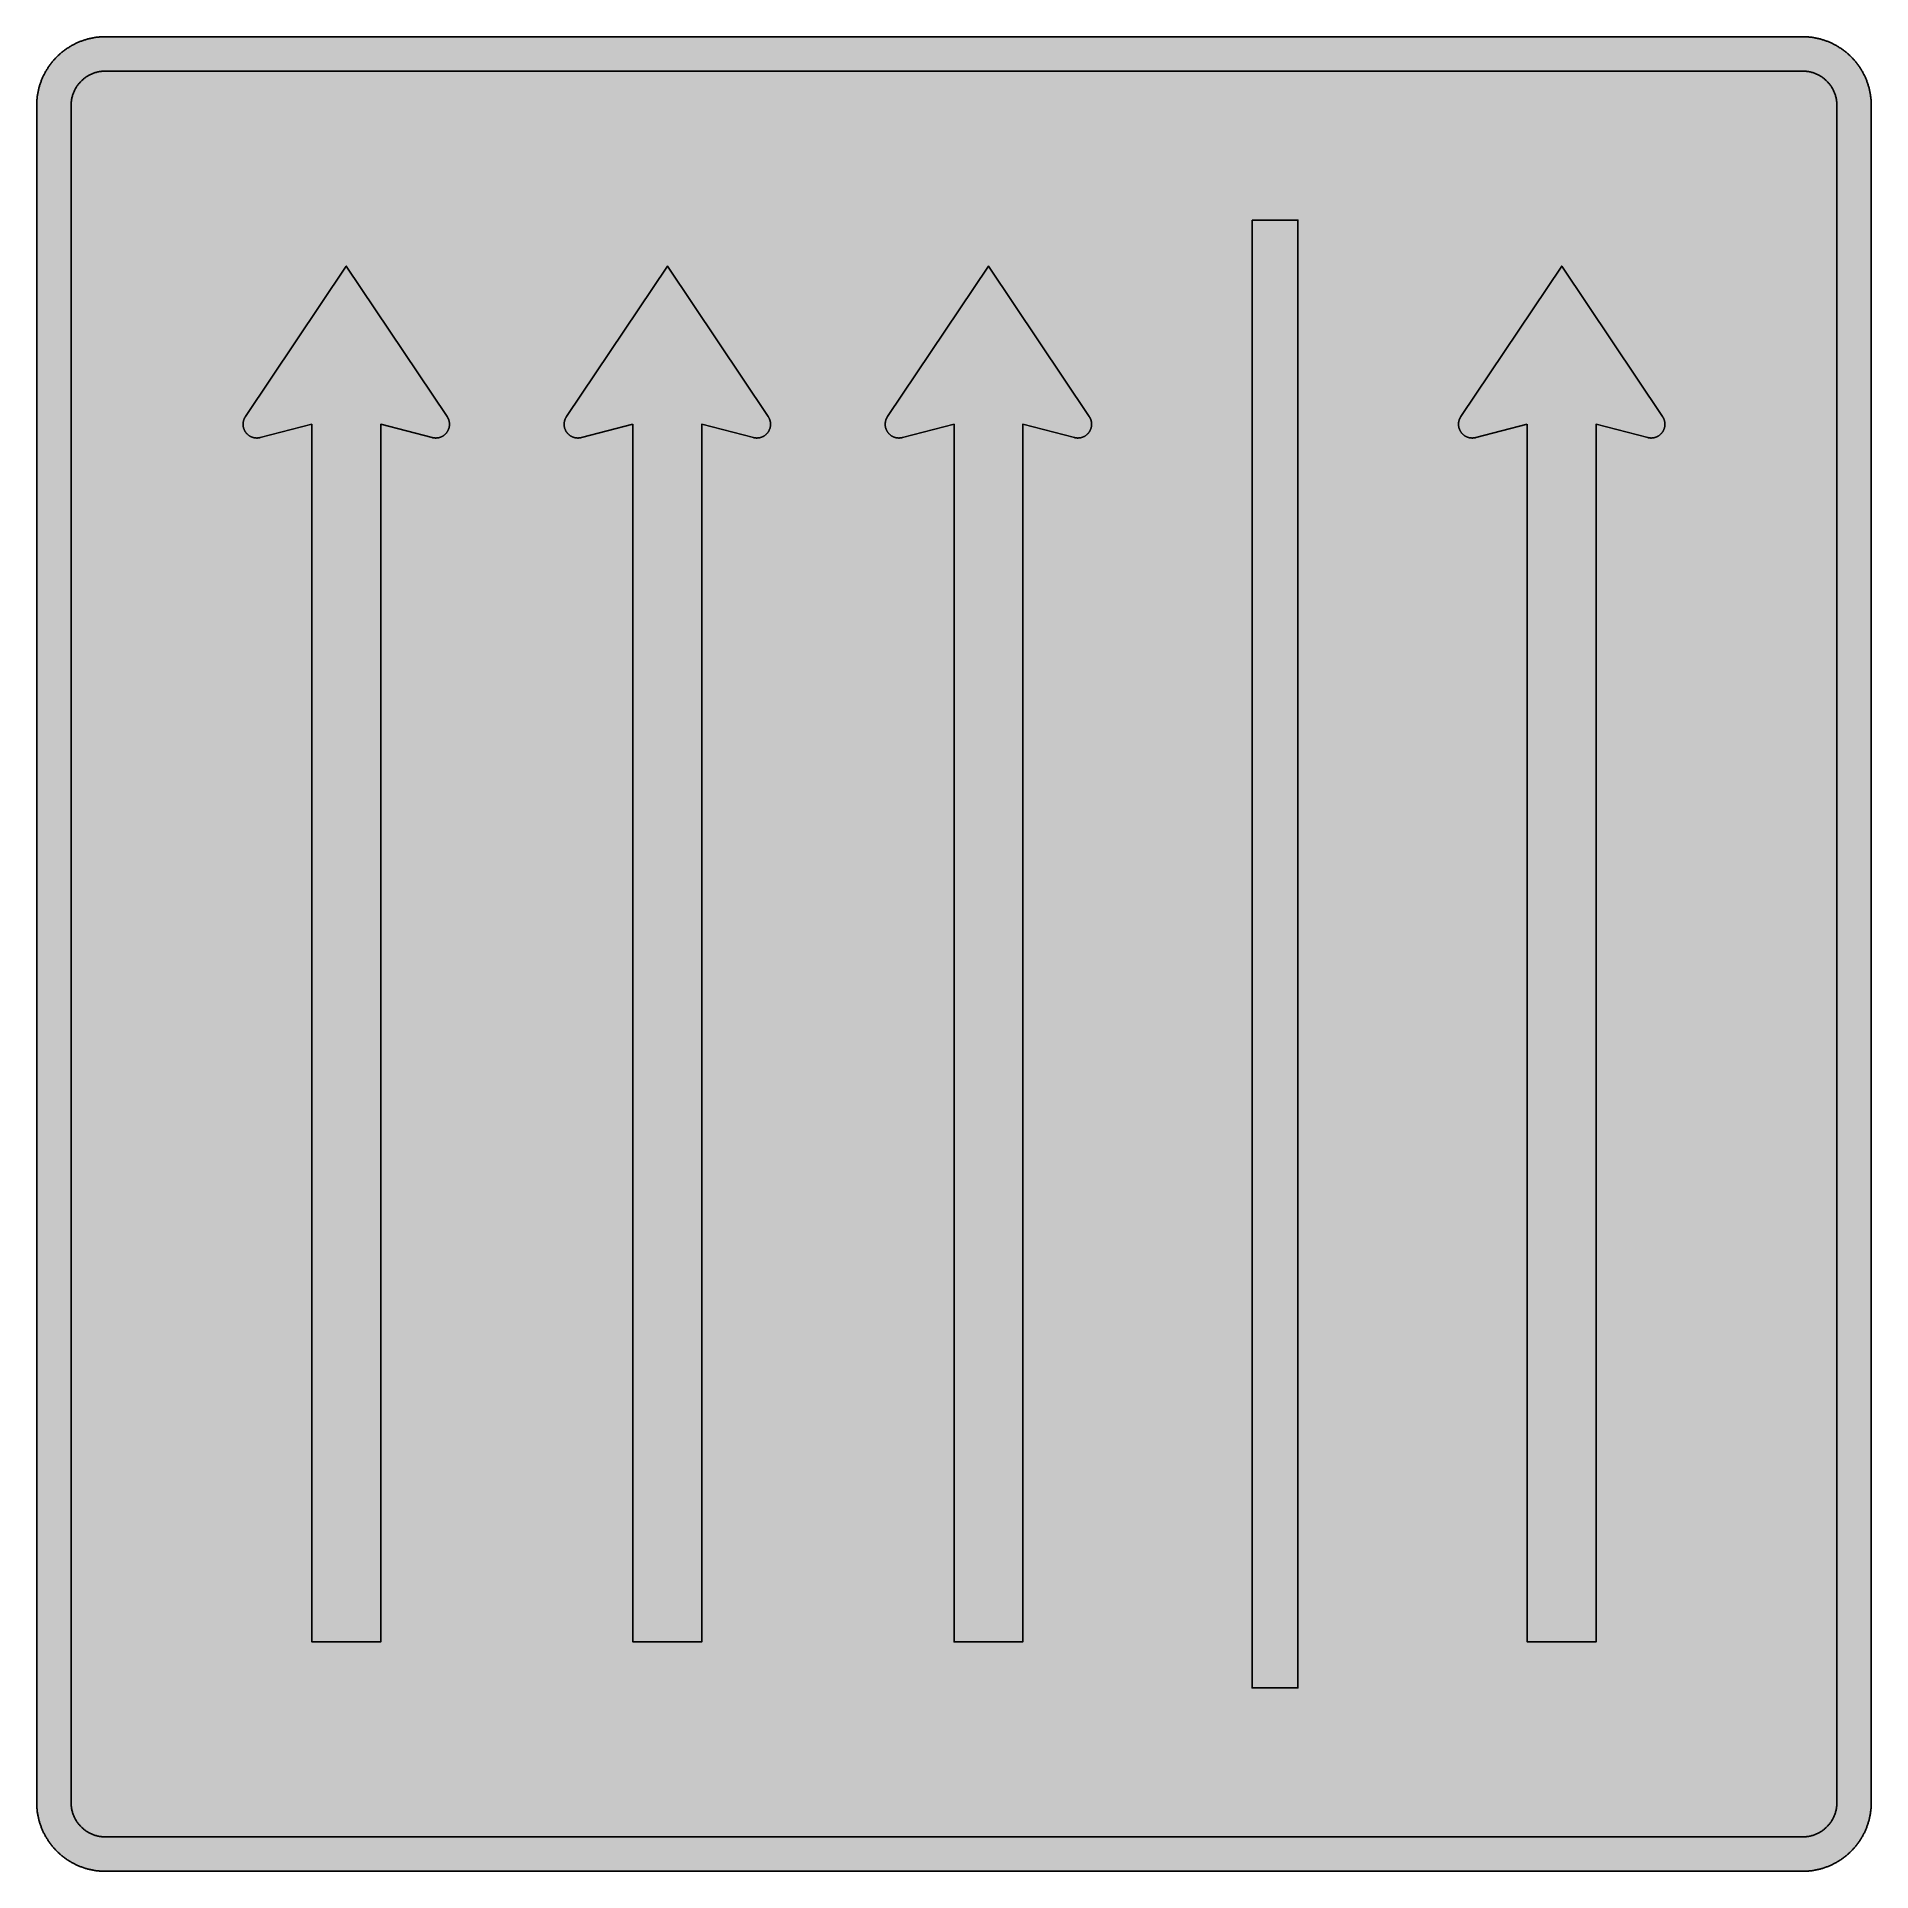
# Model space of a CAD drawing. Header units: millimetres. Extents: x 0 to 564, y 0 to 564.
import ezdxf

# ---------------------------------------------------------------- set-up
doc = ezdxf.new("R2010")
doc.units = ezdxf.units.MM

msp = doc.modelspace()

# ---------------------------------------------------------------- hatches: boundary and pattern name
for color, points in [(254, [(21.2189, 0.0537), (20.955, 0.0533), (20.6934, 0.0584), (20.4292, 0.066), (20.1676, 0.0787), (19.906, 0.094), (19.6469, 0.1118), (19.3853, 0.1321), (19.1262, 0.1549), (18.8671, 0.1829), (18.608, 0.2134), (18.349, 0.2464), (18.0924, 0.2845), (17.8359, 0.3251), (17.5793, 0.3683), (17.3253, 0.414), (17.0688, 0.4623), (16.8148, 0.5156), (16.5633, 0.5715), (16.3093, 0.6299), (16.0579, 0.6909), (15.809, 0.7544), (15.56, 0.823), (15.3111, 0.8941), (15.0622, 0.9677), (14.8158, 1.0439), (14.5694, 1.1227), (14.3256, 1.2065), (14.0818, 1.2903), (13.8379, 1.3792), (13.5966, 1.4707), (13.3579, 1.5672), (13.1191, 1.6637), (12.8803, 1.7628), (12.6441, 1.8669), (12.4079, 1.9736), (12.1742, 2.0803), (11.9405, 2.192), (11.7094, 2.3089), (11.4808, 2.4257), (11.2522, 2.5451), (11.0236, 2.6695), (10.7975, 2.794), (10.574, 2.9235), (10.3505, 3.0556), (10.1295, 3.1877), (9.9111, 3.3249), (9.6926, 3.4646), (9.4742, 3.6068), (9.2608, 3.7541), (9.0475, 3.9014), (8.8341, 4.0513), (8.6258, 4.2037), (8.4176, 4.3612), (8.2118, 4.5187), (8.0061, 4.6812), (7.8029, 4.8438), (7.6022, 5.0114), (7.4041, 5.1816), (7.206, 5.3518), (7.0129, 5.527), (6.8174, 5.7048), (6.6269, 5.8826), (6.4389, 6.0655), (6.2509, 6.2509), (6.0655, 6.4389), (5.8852, 6.6269), (5.7048, 6.8174), (5.527, 7.0104), (5.3518, 7.206), (5.1816, 7.4041), (5.0114, 7.6022), (4.8463, 7.8029), (4.6812, 8.0061), (4.5187, 8.2118), (4.3612, 8.4176), (4.2062, 8.6258), (4.0513, 8.8341), (3.9014, 9.0475), (3.7541, 9.2608), (3.6068, 9.4742), (3.4646, 9.6926), (3.3249, 9.9085), (3.1877, 10.1295), (3.0556, 10.3505), (2.9235, 10.574), (2.794, 10.7975), (2.6695, 11.0236), (2.5451, 11.2522), (2.4257, 11.4808), (2.3063, 11.7094), (2.192, 11.9405), (2.0803, 12.1742), (1.971, 12.4079), (1.8669, 12.6441), (1.7628, 12.8803), (1.6637, 13.1191), (1.5646, 13.3579), (1.4707, 13.5966), (1.3792, 13.8379), (1.2903, 14.0818), (1.2065, 14.3256), (1.1227, 14.5694), (1.0439, 14.8158), (0.9652, 15.0622), (0.8915, 15.3111), (0.823, 15.56), (0.7544, 15.809), (0.6883, 16.0604), (0.6274, 16.3119), (0.569, 16.5633), (0.5131, 16.8148), (0.4623, 17.0688), (0.4115, 17.3253), (0.3658, 17.5793), (0.3226, 17.8359), (0.2819, 18.0924), (0.2464, 18.3515), (0.2134, 18.608), (0.1829, 18.8671), (0.1549, 19.1262), (0.1295, 19.3878), (0.1092, 19.6469), (0.0914, 19.9085), (0.0762, 20.1701), (0.066, 20.4318), (0.0584, 20.6934), (0.0533, 20.955), (0.0508, 21.2192), (0.0522, 543.3314), (0.0533, 543.593), (0.0584, 543.8546), (0.066, 544.1188), (0.0762, 544.3804), (0.0914, 544.642), (0.1092, 544.9011), (0.1295, 545.1627), (0.1549, 545.4218), (0.1829, 545.6809), (0.2134, 545.94), (0.2464, 546.1991), (0.2819, 546.4556), (0.3226, 546.7121), (0.3658, 546.9687), (0.4115, 547.2227), (0.4623, 547.4792), (0.5131, 547.7332), (0.569, 547.9847), (0.6274, 548.2387), (0.6883, 548.4876), (0.7544, 548.7391), (0.823, 548.988), (0.8915, 549.2369), (0.9652, 549.4858), (1.0439, 549.7322), (1.1227, 549.9786), (1.2065, 550.2224), (1.2903, 550.4663), (1.3792, 550.7076), (1.4707, 550.9489), (1.5646, 551.1902), (1.6637, 551.4289), (1.7628, 551.6677), (1.8669, 551.9039), (1.971, 552.1401), (2.0803, 552.3738), (2.192, 552.6049), (2.3063, 552.8386), (2.4257, 553.0672), (2.5451, 553.2958), (2.6695, 553.5244), (2.794, 553.7505), (2.9235, 553.974), (3.0556, 554.1975), (3.1877, 554.4185), (3.3249, 554.6369), (3.4646, 554.8554), (3.6068, 555.0738), (3.7541, 555.2872), (3.9014, 555.5005), (4.0513, 555.7114), (4.2062, 555.9222), (4.3612, 556.1305), (4.5187, 556.3362), (4.6812, 556.5419), (4.8463, 556.7451), (5.0114, 556.9458), (5.1816, 557.1439), (5.3518, 557.342), (5.527, 557.5351), (5.7048, 557.7281), (5.8852, 557.9212), (6.0655, 558.1091), (6.2509, 558.2971), (6.4389, 558.4825), (6.6269, 558.6628), (6.8174, 558.8432), (7.0129, 559.021), (7.206, 559.1937), (7.4041, 559.3664), (7.6022, 559.5366), (7.8029, 559.7017), (8.0061, 559.8668), (8.2118, 560.0268), (8.4176, 560.1868), (8.6258, 560.3418), (8.8341, 560.4967), (9.0475, 560.6466), (9.2608, 560.7939), (9.4742, 560.9387), (9.6926, 561.0835), (9.9111, 561.2232), (10.1295, 561.3603), (10.3505, 561.4924), (10.574, 561.6245), (10.7975, 561.754), (11.0236, 561.8785), (11.2522, 562.0029), (11.4808, 562.1223), (11.7094, 562.2392), (11.9405, 562.356), (12.1742, 562.4678), (12.4079, 562.5744), (12.6441, 562.6811), (12.8803, 562.7853), (13.1191, 562.8843), (13.3579, 562.9834), (13.5966, 563.0774), (13.8379, 563.1688), (14.0818, 563.2577), (14.3256, 563.3415), (14.5694, 563.4253), (14.8158, 563.5041), (15.0622, 563.5803), (15.3111, 563.6539), (15.56, 563.7251), (15.809, 563.7936), (16.0579, 563.8571), (16.3093, 563.9206), (16.5633, 563.9791), (16.8148, 564.0349), (17.0688, 564.0857), (17.3253, 564.1365), (17.5793, 564.1823), (17.8359, 564.2254), (18.0924, 564.2635), (18.349, 564.3016), (18.608, 564.3347), (18.8671, 564.3651), (19.1262, 564.3931), (19.3853, 564.4185), (19.6469, 564.4388), (19.906, 564.4566), (20.1676, 564.4718), (20.4292, 564.482), (20.6934, 564.4896), (20.955, 564.4947), (21.2166, 564.4972), (543.33, 564.4981), (543.5905, 564.4947), (543.8546, 564.4896), (544.1163, 564.482), (544.3779, 564.4718), (544.6395, 564.4566), (544.9011, 564.4388), (545.1602, 564.4185), (545.4218, 564.3931), (545.6809, 564.3651), (545.94, 564.3347), (546.1965, 564.3016), (546.4556, 564.2635), (546.7121, 564.2254), (546.9687, 564.1823), (547.2227, 564.1365), (547.4767, 564.0857), (547.7307, 564.0349), (547.9847, 563.9791), (548.2361, 563.9206), (548.4876, 563.8571), (548.7391, 563.7936), (548.988, 563.7251), (549.2369, 563.6539), (549.4858, 563.5803), (549.7322, 563.5041), (549.9786, 563.4253), (550.2224, 563.3415), (550.4663, 563.2577), (550.7076, 563.1688), (550.9489, 563.0774), (551.1902, 562.9834), (551.4289, 562.8843), (551.6677, 562.7853), (551.9039, 562.6811), (552.1401, 562.5744), (552.3738, 562.4678), (552.6075, 562.356), (552.8386, 562.2392), (553.0672, 562.1223), (553.2958, 562.0029), (553.5244, 561.8785), (553.7505, 561.754), (553.974, 561.6245), (554.1975, 561.4924), (554.4185, 561.3603), (554.6369, 561.2232), (554.8554, 561.0835), (555.0738, 560.9387), (555.2872, 560.7939), (555.5005, 560.6466), (555.7139, 560.4967), (555.9222, 560.3418), (556.1305, 560.1868), (556.3362, 560.0268), (556.5419, 559.8668), (556.7451, 559.7017), (556.9458, 559.5366), (557.1439, 559.3664), (557.342, 559.1937), (557.5376, 559.021), (557.7307, 558.8432), (557.9212, 558.6628), (558.1091, 558.4825), (558.2971, 558.2971), (558.4825, 558.1091), (558.6628, 557.9212), (558.8432, 557.7281), (559.021, 557.5351), (559.1962, 557.342), (559.3664, 557.1439), (559.5366, 556.9458), (559.7017, 556.7451), (559.8668, 556.5419), (560.0294, 556.3362), (560.1868, 556.1305), (560.3418, 555.9222), (560.4967, 555.7114), (560.6466, 555.5005), (560.7939, 555.2872), (560.9387, 555.0738), (561.0835, 554.8554), (561.2232, 554.6369), (561.3603, 554.4185), (561.4924, 554.1975), (561.6245, 553.974), (561.754, 553.7505), (561.8785, 553.5244), (562.0029, 553.2958), (562.1223, 553.0672), (562.2392, 552.8386), (562.3535, 552.6049), (562.4652, 552.3738), (562.5744, 552.1401), (562.6811, 551.9039), (562.7853, 551.6677), (562.8843, 551.4289), (562.9808, 551.1902), (563.0774, 550.9489), (563.1688, 550.7076), (563.2552, 550.4663), (563.3415, 550.2224), (563.4253, 549.9786), (563.5041, 549.7322), (563.5803, 549.4858), (563.6539, 549.2369), (563.7251, 548.988), (563.7936, 548.7391), (563.8571, 548.4876), (563.9181, 548.2387), (563.9765, 547.9847), (564.0324, 547.7332), (564.0857, 547.4792), (564.134, 547.2227), (564.1797, 546.9687), (564.2229, 546.7121), (564.2635, 546.4556), (564.2991, 546.1991), (564.3347, 545.94), (564.3651, 545.6809), (564.3931, 545.4218), (564.4159, 545.1627), (564.4363, 544.9011), (564.454, 544.642), (564.4693, 544.3804), (564.482, 544.1188), (564.4896, 543.8546), (564.4947, 543.593), (564.4947, 543.3314), (564.4966, 21.2203), (564.4947, 20.955), (564.4896, 20.6934), (564.482, 20.4318), (564.4693, 20.1701), (564.454, 19.9085), (564.4363, 19.6469), (564.4159, 19.3878), (564.3931, 19.1262), (564.3651, 18.8671), (564.3347, 18.608), (564.2991, 18.3515), (564.2635, 18.0924), (564.2229, 17.8359), (564.1797, 17.5793), (564.134, 17.3253), (564.0857, 17.0688), (564.0324, 16.8148), (563.9765, 16.5633), (563.9181, 16.3119), (563.8571, 16.0604), (563.7936, 15.809), (563.7251, 15.56), (563.6539, 15.3111), (563.5803, 15.0622), (563.5041, 14.8158), (563.4253, 14.5694), (563.3415, 14.3256), (563.2552, 14.0818), (563.1688, 13.8379), (563.0774, 13.5966), (562.9808, 13.3579), (562.8843, 13.1191), (562.7853, 12.8803), (562.6811, 12.6441), (562.5744, 12.4079), (562.4652, 12.1742), (562.3535, 11.9405), (562.2392, 11.7094), (562.1223, 11.4808), (562.0029, 11.2522), (561.8785, 11.0236), (561.754, 10.7975), (561.6245, 10.574), (561.4924, 10.3505), (561.3603, 10.1295), (561.2232, 9.9085), (561.0835, 9.6926), (560.9387, 9.4742), (560.7939, 9.2608), (560.6466, 9.0475), (560.4967, 8.8341), (560.3418, 8.6258), (560.1868, 8.4176), (560.0294, 8.2118), (559.8668, 8.0061), (559.7017, 7.8029), (559.5366, 7.6022), (559.3664, 7.4041), (559.1962, 7.206), (559.021, 7.0104), (558.8432, 6.8174), (558.6628, 6.6269), (558.4825, 6.4389), (558.2971, 6.2509), (558.1091, 6.0655), (557.9212, 5.8826), (557.7307, 5.7048), (557.5376, 5.527), (557.342, 5.3518), (557.1439, 5.1816), (556.9458, 5.0114), (556.7451, 4.8438), (556.5419, 4.6812), (556.3362, 4.5187), (556.1305, 4.3612), (555.9222, 4.2037), (555.7139, 4.0513), (555.5005, 3.9014), (555.2872, 3.7541), (555.0738, 3.6068), (554.8554, 3.4646), (554.6369, 3.3249), (554.4185, 3.1877), (554.1975, 3.0556), (553.974, 2.9235), (553.7505, 2.794), (553.5244, 2.6695), (553.2958, 2.5451), (553.0672, 2.4257), (552.8386, 2.3089), (552.6075, 2.192), (552.3738, 2.0803), (552.1401, 1.9736), (551.9039, 1.8669), (551.6677, 1.7628), (551.4289, 1.6637), (551.1902, 1.5672), (550.9489, 1.4707), (550.7076, 1.3792), (550.4663, 1.2903), (550.2224, 1.2065), (549.9786, 1.1227), (549.7322, 1.0439), (549.4858, 0.9677), (549.2369, 0.8941), (548.988, 0.823), (548.7391, 0.7544), (548.4876, 0.6909), (548.2361, 0.6299), (547.9847, 0.5715), (547.7307, 0.5156), (547.4767, 0.4623), (547.2227, 0.414), (546.9687, 0.3683), (546.7121, 0.3251), (546.4556, 0.2845), (546.1965, 0.2464), (545.94, 0.2134), (545.6809, 0.1829), (545.4218, 0.1549), (545.1602, 0.1321), (544.9011, 0.1118), (544.6395, 0.094), (544.3779, 0.0787), (544.1163, 0.066), (543.8546, 0.0584), (543.5905, 0.0533), (543.3289, 0.0533)]), (144, [(21.2189, 10.637), (20.9448, 10.6401), (20.6731, 10.6502), (20.4038, 10.6655), (20.1346, 10.6909), (19.8704, 10.7213), (19.6063, 10.7569), (19.3446, 10.8001), (19.0856, 10.8509), (18.829, 10.9068), (18.5725, 10.9677), (18.321, 11.0363), (18.0696, 11.1125), (17.8232, 11.1912), (17.5793, 11.2776), (17.338, 11.369), (17.0993, 11.4681), (16.8631, 11.5697), (16.6294, 11.6789), (16.4008, 11.7932), (16.1722, 11.9126), (15.9512, 12.0371), (15.7302, 12.1666), (15.5143, 12.3038), (15.301, 12.4435), (15.0927, 12.5882), (14.8869, 12.7381), (14.6837, 12.893), (14.4856, 13.0531), (14.2926, 13.2156), (14.1021, 13.3858), (13.9167, 13.5585), (13.7338, 13.7363), (13.556, 13.9167), (13.3833, 14.1021), (13.2156, 14.2926), (13.0505, 14.4856), (12.893, 14.6837), (12.7381, 14.8869), (12.5882, 15.0927), (12.4409, 15.301), (12.3012, 15.5143), (12.1666, 15.7302), (12.0371, 15.9512), (11.9126, 16.1747), (11.7932, 16.4008), (11.6789, 16.6294), (11.5697, 16.8631), (11.4656, 17.0993), (11.369, 17.338), (11.2776, 17.5793), (11.1912, 17.8232), (11.11, 18.0721), (11.0363, 18.321), (10.9677, 18.575), (10.9042, 18.829), (10.8483, 19.0856), (10.8001, 19.3446), (10.7569, 19.6063), (10.7188, 19.8704), (10.6883, 20.1371), (10.6655, 20.4038), (10.6477, 20.6756), (10.6375, 20.9448), (10.635, 21.2192), (10.6355, 543.3314), (10.6375, 543.6032), (10.6477, 543.875), (10.6655, 544.1442), (10.6883, 544.4109), (10.7188, 544.6776), (10.7569, 544.9418), (10.8001, 545.2034), (10.8483, 545.4625), (10.9042, 545.719), (10.9677, 545.9755), (11.0363, 546.227), (11.11, 546.4759), (11.1912, 546.7248), (11.2776, 546.9687), (11.369, 547.21), (11.4656, 547.4487), (11.5697, 547.685), (11.6789, 547.9186), (11.7932, 548.1472), (11.9126, 548.3733), (12.0371, 548.5968), (12.1666, 548.8178), (12.3012, 549.0337), (12.4409, 549.2471), (12.5882, 549.4553), (12.7381, 549.6611), (12.893, 549.8643), (13.0505, 550.0624), (13.2156, 550.2554), (13.3833, 550.4459), (13.556, 550.6314), (13.7338, 550.8142), (13.9167, 550.9895), (14.1021, 551.1648), (14.2926, 551.3324), (14.4856, 551.4975), (14.6837, 551.655), (14.8869, 551.8099), (15.0927, 551.9598), (15.301, 552.1046), (15.5143, 552.2468), (15.7302, 552.3814), (15.9512, 552.511), (16.1722, 552.6354), (16.4008, 552.7548), (16.6294, 552.8691), (16.8631, 552.9783), (17.0993, 553.0825), (17.338, 553.179), (17.5793, 553.2704), (17.8232, 553.3568), (18.0696, 553.4381), (18.321, 553.5117), (18.5725, 553.5803), (18.829, 553.6413), (19.0856, 553.6997), (19.3446, 553.7479), (19.6063, 553.7911), (19.8704, 553.8292), (20.1346, 553.8597), (20.4038, 553.8826), (20.6731, 553.9003), (20.9448, 553.9105), (21.2166, 553.913), (543.33, 553.9148), (543.6006, 553.9105), (543.8724, 553.9003), (544.1442, 553.8826), (544.4109, 553.8597), (544.6776, 553.8292), (544.9418, 553.7911), (545.2034, 553.7479), (545.4625, 553.6997), (545.719, 553.6413), (545.973, 553.5803), (546.227, 553.5117), (546.4759, 553.4381), (546.7223, 553.3568), (546.9687, 553.2704), (547.21, 553.179), (547.4487, 553.0825), (547.685, 552.9783), (547.9186, 552.8691), (548.1472, 552.7548), (548.3733, 552.6354), (548.5968, 552.511), (548.8178, 552.3814), (549.0337, 552.2468), (549.2471, 552.1046), (549.4553, 551.9598), (549.6611, 551.8099), (549.8643, 551.655), (550.0599, 551.4975), (550.2554, 551.3324), (550.4459, 551.1648), (550.6314, 550.9895), (550.8117, 550.8142), (550.9895, 550.6314), (551.1622, 550.4459), (551.3324, 550.2554), (551.495, 550.0624), (551.655, 549.8643), (551.8099, 549.6611), (551.9598, 549.4553), (552.1046, 549.2471), (552.2443, 549.0337), (552.3789, 548.8178), (552.511, 548.5968), (552.6354, 548.3733), (552.7548, 548.1472), (552.8691, 547.9186), (552.9783, 547.685), (553.0799, 547.4487), (553.179, 547.21), (553.2704, 546.9687), (553.3568, 546.7248), (553.4355, 546.4759), (553.5117, 546.227), (553.5778, 545.9755), (553.6413, 545.719), (553.6971, 545.4625), (553.7479, 545.2034), (553.7911, 544.9418), (553.8267, 544.6776), (553.8572, 544.4109), (553.88, 544.1442), (553.8978, 543.875), (553.908, 543.6032), (553.913, 543.3314), (553.9133, 21.2203), (553.908, 20.9448), (553.8978, 20.6756), (553.88, 20.4038), (553.8572, 20.1371), (553.8267, 19.8704), (553.7911, 19.6063), (553.7479, 19.3446), (553.6971, 19.0856), (553.6413, 18.829), (553.5778, 18.575), (553.5117, 18.321), (553.4355, 18.0721), (553.3568, 17.8232), (553.2704, 17.5793), (553.179, 17.338), (553.0799, 17.0993), (552.9783, 16.8631), (552.8691, 16.6294), (552.7548, 16.4008), (552.6354, 16.1747), (552.511, 15.9512), (552.3789, 15.7302), (552.2443, 15.5143), (552.1046, 15.301), (551.9598, 15.0927), (551.8099, 14.8869), (551.655, 14.6837), (551.495, 14.4856), (551.3324, 14.2926), (551.1622, 14.1021), (550.9895, 13.9167), (550.8117, 13.7363), (550.6314, 13.5585), (550.4459, 13.3858), (550.2554, 13.2156), (550.0599, 13.0531), (549.8643, 12.893), (549.6611, 12.7381), (549.4553, 12.5882), (549.2471, 12.4435), (549.0337, 12.3038), (548.8178, 12.1666), (548.5968, 12.0371), (548.3733, 11.9126), (548.1472, 11.7932), (547.9186, 11.6789), (547.685, 11.5697), (547.4487, 11.4681), (547.21, 11.369), (546.9687, 11.2776), (546.7223, 11.1912), (546.4759, 11.1125), (546.227, 11.0363), (545.973, 10.9677), (545.719, 10.9068), (545.4625, 10.8509), (545.2034, 10.8001), (544.9418, 10.7569), (544.6776, 10.7213), (544.4109, 10.6909), (544.1442, 10.6655), (543.8724, 10.6502), (543.6006, 10.6401), (543.3289, 10.635)]), (254, [(373.9966, 508.0536), (388.1077, 508.0536), (388.1077, 56.4981), (373.9966, 56.4981)]), (254, [(84.7189, 445.2592), (68.8439, 441.1592), (68.8264, 441.1548), (68.8111, 441.1497), (68.7934, 441.1447), (68.7781, 441.1421), (68.7629, 441.137), (68.7451, 441.1345), (68.7299, 441.1294), (68.7121, 441.1269), (68.6968, 441.1218), (68.6816, 441.1193), (68.6638, 441.1167), (68.6486, 441.1116), (68.6308, 441.1091), (68.6156, 441.1066), (68.5978, 441.1015), (68.5825, 441.0989), (68.5648, 441.0964), (68.5495, 441.0939), (68.5343, 441.0913), (68.5165, 441.0862), (68.5013, 441.0837), (68.4835, 441.0812), (68.4682, 441.0786), (68.4505, 441.0761), (68.4352, 441.0735), (68.4174, 441.071), (68.4022, 441.0685), (68.3844, 441.0659), (68.3692, 441.0634), (68.3514, 441.0608), (68.3362, 441.0608), (68.3184, 441.0583), (68.3031, 441.0558), (68.2854, 441.0532), (68.2701, 441.0507), (68.2523, 441.0507), (68.2346, 441.0481), (68.2193, 441.0456), (68.2015, 441.0456), (68.1863, 441.0431), (68.1685, 441.0405), (68.1533, 441.0405), (68.1355, 441.038), (68.1203, 441.038), (68.1025, 441.0354), (68.0847, 441.0354), (68.0695, 441.0329), (68.0517, 441.0329), (68.0364, 441.0329), (68.0187, 441.0304), (68.0034, 441.0304), (67.9856, 441.0304), (67.9679, 441.0278), (67.9526, 441.0278), (67.9348, 441.0278), (67.9196, 441.0278), (67.9018, 441.0253), (67.884, 441.0253), (67.8688, 441.0253), (67.851, 441.0253), (67.8358, 441.0253), (67.818, 441.0253), (67.8002, 441.0253), (67.785, 441.0253), (67.6758, 441.0253), (67.5665, 441.0304), (67.4599, 441.038), (67.3506, 441.0456), (67.2465, 441.0583), (67.1398, 441.0735), (67.0357, 441.0913), (66.9315, 441.1116), (66.8274, 441.132), (66.7258, 441.1574), (66.6267, 441.1853), (66.5251, 441.2158), (66.4261, 441.2463), (66.3296, 441.2818), (66.233, 441.3174), (66.1365, 441.358), (66.0425, 441.3987), (65.9486, 441.4418), (65.8571, 441.4876), (65.7657, 441.5358), (65.6768, 441.5841), (65.5904, 441.6374), (65.5041, 441.6908), (65.4177, 441.7466), (65.3339, 441.8051), (65.2526, 441.866), (65.1713, 441.927), (65.0926, 441.9905), (65.0138, 442.0565), (64.9376, 442.1251), (64.864, 442.1937), (64.7903, 442.2648), (64.7192, 442.3359), (64.6506, 442.4121), (64.5846, 442.4883), (64.5185, 442.5645), (64.455, 442.6433), (64.3915, 442.7245), (64.3331, 442.8058), (64.2747, 442.8896), (64.2188, 442.976), (64.1629, 443.0624), (64.1121, 443.1513), (64.0613, 443.2402), (64.0131, 443.3316), (63.9674, 443.423), (63.9242, 443.5145), (63.8835, 443.611), (63.8454, 443.705), (63.8073, 443.8015), (63.7743, 443.9006), (63.7413, 443.9996), (63.7108, 444.0987), (63.6854, 444.2003), (63.66, 444.3019), (63.6372, 444.4035), (63.6168, 444.5076), (63.5991, 444.6143), (63.5838, 444.7184), (63.5737, 444.8251), (63.5635, 444.9318), (63.5559, 445.041), (63.5533, 445.1477), (63.5508, 445.2569), (63.5508, 445.2976), (63.5508, 445.3357), (63.5533, 445.3763), (63.5533, 445.4144), (63.5559, 445.455), (63.5584, 445.4931), (63.561, 445.5312), (63.5635, 445.5719), (63.566, 445.61), (63.5686, 445.6481), (63.5737, 445.6887), (63.5762, 445.7268), (63.5813, 445.7649), (63.5864, 445.803), (63.5914, 445.8437), (63.5965, 445.8818), (63.6041, 445.9199), (63.6092, 445.958), (63.6168, 445.9961), (63.6219, 446.0342), (63.6295, 446.0723), (63.6372, 446.1104), (63.6473, 446.1485), (63.6549, 446.1866), (63.6626, 446.2247), (63.6727, 446.2628), (63.6829, 446.3009), (63.6905, 446.339), (63.7007, 446.3771), (63.7134, 446.4126), (63.7235, 446.4507), (63.7337, 446.4888), (63.7464, 446.5244), (63.7565, 446.5625), (63.7692, 446.598), (63.7819, 446.6361), (63.7946, 446.6717), (63.8073, 446.7098), (63.8226, 446.7454), (63.8353, 446.7835), (63.8505, 446.819), (63.8632, 446.8546), (63.8785, 446.8901), (63.8937, 446.9257), (63.9089, 446.9613), (63.9267, 446.9968), (63.942, 447.0324), (63.9597, 447.0679), (63.975, 447.1035), (63.9928, 447.1391), (64.0105, 447.1746), (64.0283, 447.2076), (64.0461, 447.2432), (64.0639, 447.2762), (64.0842, 447.3118), (64.102, 447.3448), (64.1223, 447.3804), (64.1426, 447.4134), (64.1629, 447.4464), (64.1833, 447.4794), (64.2036, 447.515), (64.2239, 447.548), (64.2468, 447.581), (64.2671, 447.6115), (95.3022, 493.9425), (126.3371, 447.614), (126.3574, 447.581), (126.3802, 447.548), (126.4006, 447.515), (126.4209, 447.4794), (126.4412, 447.4464), (126.4615, 447.4134), (126.4818, 447.3804), (126.4996, 447.3448), (126.5199, 447.3118), (126.5377, 447.2762), (126.558, 447.2432), (126.5758, 447.2076), (126.5936, 447.1746), (126.6114, 447.1391), (126.6266, 447.1035), (126.6444, 447.0679), (126.6622, 447.0324), (126.6774, 446.9968), (126.6927, 446.9613), (126.7079, 446.9257), (126.7231, 446.8901), (126.7384, 446.8546), (126.7536, 446.819), (126.7663, 446.7835), (126.7816, 446.7454), (126.7943, 446.7098), (126.807, 446.6717), (126.8197, 446.6361), (126.8324, 446.598), (126.8451, 446.5625), (126.8578, 446.5244), (126.8679, 446.4888), (126.8806, 446.4507), (126.8908, 446.4126), (126.9009, 446.3771), (126.9111, 446.339), (126.9213, 446.3009), (126.9289, 446.2628), (126.939, 446.2247), (126.9467, 446.1866), (126.9568, 446.1485), (126.9644, 446.1104), (126.9721, 446.0723), (126.9797, 446.0342), (126.9873, 445.9961), (126.9924, 445.958), (127, 445.9199), (127.0051, 445.8818), (127.0102, 445.8437), (127.0152, 445.803), (127.0203, 445.7649), (127.0254, 445.7268), (127.0279, 445.6887), (127.033, 445.6481), (127.0356, 445.61), (127.0406, 445.5719), (127.0432, 445.5312), (127.0432, 445.4931), (127.0457, 445.455), (127.0483, 445.4144), (127.0483, 445.3763), (127.0508, 445.3357), (127.0508, 445.2976), (127.0508, 445.2569), (127.0508, 445.1477), (127.0457, 445.041), (127.0381, 444.9318), (127.0279, 444.8251), (127.0178, 444.7184), (127.0025, 444.6143), (126.9848, 444.5076), (126.9644, 444.4035), (126.9416, 444.3019), (126.9187, 444.2003), (126.8908, 444.0987), (126.8603, 443.9996), (126.8298, 443.9006), (126.7943, 443.8015), (126.7562, 443.705), (126.7181, 443.611), (126.6774, 443.5145), (126.6342, 443.423), (126.5885, 443.3316), (126.5403, 443.2402), (126.4895, 443.1513), (126.4387, 443.0624), (126.3853, 442.976), (126.3269, 442.8896), (126.271, 442.8058), (126.2101, 442.7245), (126.1491, 442.6433), (126.0856, 442.5645), (126.0196, 442.4883), (125.951, 442.4121), (125.8824, 442.3359), (125.8113, 442.2648), (125.7376, 442.1937), (125.664, 442.1251), (125.5878, 442.0565), (125.5116, 441.9905), (125.4303, 441.927), (125.3515, 441.866), (125.2677, 441.8051), (125.1839, 441.7466), (125.1001, 441.6908), (125.0137, 441.6374), (124.9248, 441.5841), (124.8359, 441.5358), (124.7445, 441.4876), (124.653, 441.4418), (124.5591, 441.3987), (124.4651, 441.358), (124.3711, 441.3174), (124.2746, 441.2818), (124.1755, 441.2463), (124.0765, 441.2158), (123.9774, 441.1853), (123.8758, 441.1574), (123.7742, 441.132), (123.6701, 441.1116), (123.5659, 441.0913), (123.4618, 441.0735), (123.3576, 441.0583), (123.251, 441.0456), (123.1443, 441.038), (123.0351, 441.0304), (122.9258, 441.0253), (122.8166, 441.0253), (122.8014, 441.0253), (122.7836, 441.0253), (122.7684, 441.0253), (122.7506, 441.0253), (122.7328, 441.0253), (122.7176, 441.0253), (122.6998, 441.0253), (122.6845, 441.0278), (122.6668, 441.0278), (122.6515, 441.0278), (122.6337, 441.0278), (122.616, 441.0304), (122.6007, 441.0304), (122.5829, 441.0304), (122.5677, 441.0329), (122.5499, 441.0329), (122.5347, 441.0329), (122.5169, 441.0354), (122.5017, 441.0354), (122.4839, 441.038), (122.4661, 441.038), (122.4509, 441.0405), (122.4331, 441.0405), (122.4178, 441.0431), (122.4001, 441.0456), (122.3848, 441.0456), (122.367, 441.0481), (122.3518, 441.0507), (122.334, 441.0507), (122.3188, 441.0532), (122.301, 441.0558), (122.2832, 441.0583), (122.268, 441.0608), (122.2502, 441.0608), (122.235, 441.0634), (122.2172, 441.0659), (122.2019, 441.0685), (122.1842, 441.071), (122.1689, 441.0735), (122.1511, 441.0761), (122.1359, 441.0786), (122.1181, 441.0812), (122.1029, 441.0837), (122.0851, 441.0862), (122.0699, 441.0913), (122.0521, 441.0939), (122.0368, 441.0964), (122.0216, 441.0989), (122.0038, 441.1015), (121.9886, 441.1066), (121.9708, 441.1091), (121.9556, 441.1116), (121.9378, 441.1167), (121.9225, 441.1193), (121.9048, 441.1218), (121.8895, 441.1269), (121.8743, 441.1294), (121.8565, 441.1345), (121.8413, 441.137), (121.8235, 441.1421), (121.8082, 441.1447), (121.793, 441.1497), (121.7752, 441.1548), (121.76, 441.1574), (105.8855, 445.2592), (105.8855, 70.6092), (84.7189, 70.6092)]), (254, [(183.4967, 445.2592), (167.6217, 441.1592), (167.6044, 441.1548), (167.5892, 441.1497), (167.5714, 441.1447), (167.5562, 441.1421), (167.5384, 441.137), (167.5232, 441.1345), (167.5079, 441.1294), (167.4901, 441.1269), (167.4749, 441.1218), (167.4571, 441.1193), (167.4419, 441.1167), (167.4266, 441.1116), (167.4089, 441.1091), (167.3936, 441.1066), (167.3758, 441.1015), (167.3606, 441.0989), (167.3428, 441.0964), (167.3276, 441.0939), (167.3098, 441.0913), (167.2946, 441.0862), (167.2793, 441.0837), (167.2615, 441.0812), (167.2463, 441.0786), (167.2285, 441.0761), (167.2133, 441.0735), (167.1955, 441.071), (167.1803, 441.0685), (167.1625, 441.0659), (167.1472, 441.0634), (167.1295, 441.0608), (167.1142, 441.0608), (167.0964, 441.0583), (167.0812, 441.0558), (167.0634, 441.0532), (167.0456, 441.0507), (167.0304, 441.0507), (167.0126, 441.0481), (166.9974, 441.0456), (166.9796, 441.0456), (166.9644, 441.0431), (166.9466, 441.0405), (166.9313, 441.0405), (166.9136, 441.038), (166.8958, 441.038), (166.8805, 441.0354), (166.8628, 441.0354), (166.8475, 441.0329), (166.8297, 441.0329), (166.8145, 441.0329), (166.7967, 441.0304), (166.7789, 441.0304), (166.7637, 441.0304), (166.7459, 441.0278), (166.7307, 441.0278), (166.7129, 441.0278), (166.6951, 441.0278), (166.6799, 441.0253), (166.6621, 441.0253), (166.6469, 441.0253), (166.6291, 441.0253), (166.6113, 441.0253), (166.5961, 441.0253), (166.5783, 441.0253), (166.563, 441.0253), (166.4538, 441.0253), (166.3446, 441.0304), (166.2354, 441.038), (166.1287, 441.0456), (166.022, 441.0583), (165.9179, 441.0735), (165.8137, 441.0913), (165.7096, 441.1116), (165.6055, 441.132), (165.5039, 441.1574), (165.4023, 441.1853), (165.3032, 441.2158), (165.2041, 441.2463), (165.1076, 441.2818), (165.0111, 441.3174), (164.9146, 441.358), (164.8206, 441.3987), (164.7266, 441.4418), (164.6352, 441.4876), (164.5437, 441.5358), (164.4548, 441.5841), (164.3685, 441.6374), (164.2796, 441.6908), (164.1958, 441.7466), (164.1119, 441.8051), (164.0307, 441.866), (163.9494, 441.927), (163.8706, 441.9905), (163.7919, 442.0565), (163.7157, 442.1251), (163.642, 442.1937), (163.5684, 442.2648), (163.4973, 442.3359), (163.4287, 442.4121), (163.3601, 442.4883), (163.2966, 442.5645), (163.2331, 442.6433), (163.1696, 442.7245), (163.1112, 442.8058), (163.0528, 442.8896), (162.9969, 442.976), (162.941, 443.0624), (162.8902, 443.1513), (162.8394, 443.2402), (162.7911, 443.3316), (162.7454, 443.423), (162.7022, 443.5145), (162.6616, 443.611), (162.6235, 443.705), (162.5854, 443.8015), (162.5524, 443.9006), (162.5194, 443.9996), (162.4889, 444.0987), (162.4609, 444.2003), (162.4381, 444.3019), (162.4152, 444.4035), (162.3949, 444.5076), (162.3771, 444.6143), (162.3619, 444.7184), (162.3517, 444.8251), (162.3416, 444.9318), (162.3339, 445.041), (162.3289, 445.1477), (162.3289, 445.2569), (162.3289, 445.2976), (162.3289, 445.3357), (162.3314, 445.3763), (162.3314, 445.4144), (162.3339, 445.455), (162.3365, 445.4931), (162.3365, 445.5312), (162.3416, 445.5719), (162.3441, 445.61), (162.3466, 445.6481), (162.3517, 445.6887), (162.3543, 445.7268), (162.3593, 445.7649), (162.3644, 445.803), (162.3695, 445.8437), (162.3746, 445.8818), (162.3797, 445.9199), (162.3873, 445.958), (162.3949, 445.9961), (162.4, 446.0342), (162.4076, 446.0723), (162.4152, 446.1104), (162.4228, 446.1485), (162.433, 446.1866), (162.4406, 446.2247), (162.4508, 446.2628), (162.4584, 446.3009), (162.4686, 446.339), (162.4787, 446.3771), (162.4889, 446.4126), (162.5016, 446.4507), (162.5117, 446.4888), (162.5244, 446.5244), (162.5346, 446.5625), (162.5473, 446.598), (162.56, 446.6361), (162.5727, 446.6717), (162.5854, 446.7098), (162.6006, 446.7454), (162.6133, 446.7835), (162.6286, 446.819), (162.6413, 446.8546), (162.6565, 446.8901), (162.6718, 446.9257), (162.687, 446.9613), (162.7048, 446.9968), (162.72, 447.0324), (162.7353, 447.0679), (162.753, 447.1035), (162.7708, 447.1391), (162.7886, 447.1746), (162.8064, 447.2076), (162.8242, 447.2432), (162.8419, 447.2762), (162.8623, 447.3118), (162.88, 447.3448), (162.9004, 447.3804), (162.9207, 447.4134), (162.941, 447.4464), (162.9613, 447.4794), (162.9816, 447.515), (163.002, 447.548), (163.0248, 447.581), (163.0451, 447.6115), (194.08, 493.9425), (225.1149, 447.614), (225.1354, 447.581), (225.1558, 447.548), (225.1786, 447.515), (225.1989, 447.4794), (225.2193, 447.4464), (225.2396, 447.4134), (225.2599, 447.3804), (225.2777, 447.3448), (225.298, 447.3118), (225.3158, 447.2762), (225.3361, 447.2432), (225.3539, 447.2076), (225.3717, 447.1746), (225.3894, 447.1391), (225.4047, 447.1035), (225.4225, 447.0679), (225.4377, 447.0324), (225.4555, 446.9968), (225.4707, 446.9613), (225.486, 446.9257), (225.5012, 446.8901), (225.5164, 446.8546), (225.5317, 446.819), (225.5444, 446.7835), (225.5596, 446.7454), (225.5723, 446.7098), (225.585, 446.6717), (225.5977, 446.6361), (225.6104, 446.598), (225.6231, 446.5625), (225.6358, 446.5244), (225.646, 446.4888), (225.6587, 446.4507), (225.6688, 446.4126), (225.679, 446.3771), (225.6892, 446.339), (225.6993, 446.3009), (225.7069, 446.2628), (225.7171, 446.2247), (225.7247, 446.1866), (225.7349, 446.1485), (225.7425, 446.1104), (225.7501, 446.0723), (225.7577, 446.0342), (225.7628, 445.9961), (225.7704, 445.958), (225.7755, 445.9199), (225.7831, 445.8818), (225.7882, 445.8437), (225.7933, 445.803), (225.7984, 445.7649), (225.8035, 445.7268), (225.806, 445.6887), (225.8111, 445.6481), (225.8136, 445.61), (225.8162, 445.5719), (225.8187, 445.5312), (225.8212, 445.4931), (225.8238, 445.455), (225.8263, 445.4144), (225.8263, 445.3763), (225.8289, 445.3357), (225.8289, 445.2976), (225.8289, 445.2569), (225.8263, 445.1477), (225.8238, 445.041), (225.8162, 444.9318), (225.806, 444.8251), (225.7958, 444.7184), (225.7806, 444.6143), (225.7628, 444.5076), (225.7425, 444.4035), (225.7196, 444.3019), (225.6942, 444.2003), (225.6688, 444.0987), (225.6384, 443.9996), (225.6053, 443.9006), (225.5723, 443.8015), (225.5342, 443.705), (225.4961, 443.611), (225.4555, 443.5145), (225.4123, 443.423), (225.3666, 443.3316), (225.3183, 443.2402), (225.2675, 443.1513), (225.2167, 443.0624), (225.1608, 442.976), (225.105, 442.8896), (225.0491, 442.8058), (224.9881, 442.7245), (224.9272, 442.6433), (224.8611, 442.5645), (224.7976, 442.4883), (224.729, 442.4121), (224.6605, 442.3359), (224.5893, 442.2648), (224.5157, 442.1937), (224.442, 442.1251), (224.3658, 442.0565), (224.2896, 441.9905), (224.2083, 441.927), (224.1296, 441.866), (224.0458, 441.8051), (223.962, 441.7466), (223.8781, 441.6908), (223.7918, 441.6374), (223.7029, 441.5841), (223.614, 441.5358), (223.5225, 441.4876), (223.4311, 441.4418), (223.3371, 441.3987), (223.2431, 441.358), (223.1466, 441.3174), (223.0501, 441.2818), (222.9536, 441.2463), (222.8545, 441.2158), (222.7555, 441.1853), (222.6539, 441.1574), (222.5523, 441.132), (222.4481, 441.1116), (222.344, 441.0913), (222.2398, 441.0735), (222.1357, 441.0583), (222.029, 441.0456), (221.9223, 441.038), (221.8131, 441.0304), (221.7039, 441.0253), (221.5947, 441.0253), (221.5794, 441.0253), (221.5617, 441.0253), (221.5464, 441.0253), (221.5286, 441.0253), (221.5109, 441.0253), (221.4956, 441.0253), (221.4778, 441.0253), (221.4626, 441.0278), (221.4448, 441.0278), (221.4296, 441.0278), (221.4118, 441.0278), (221.394, 441.0304), (221.3788, 441.0304), (221.361, 441.0304), (221.3458, 441.0329), (221.328, 441.0329), (221.3127, 441.0329), (221.295, 441.0354), (221.2772, 441.0354), (221.2619, 441.038), (221.2442, 441.038), (221.2289, 441.0405), (221.2111, 441.0405), (221.1959, 441.0431), (221.1781, 441.0456), (221.1629, 441.0456), (221.1451, 441.0481), (221.1299, 441.0507), (221.1121, 441.0507), (221.0943, 441.0532), (221.0791, 441.0558), (221.0613, 441.0583), (221.046, 441.0608), (221.0283, 441.0608), (221.013, 441.0634), (220.9952, 441.0659), (220.98, 441.0685), (220.9622, 441.071), (220.947, 441.0735), (220.9292, 441.0761), (220.914, 441.0786), (220.8962, 441.0812), (220.8809, 441.0837), (220.8632, 441.0862), (220.8479, 441.0913), (220.8301, 441.0939), (220.8149, 441.0964), (220.7971, 441.0989), (220.7819, 441.1015), (220.7666, 441.1066), (220.7489, 441.1091), (220.7336, 441.1116), (220.7158, 441.1167), (220.7006, 441.1193), (220.6828, 441.1218), (220.6676, 441.1269), (220.6498, 441.1294), (220.6346, 441.1345), (220.6193, 441.137), (220.6015, 441.1421), (220.5863, 441.1447), (220.5685, 441.1497), (220.5533, 441.1548), (220.538, 441.1574), (204.6633, 445.2592), (204.6633, 70.6092), (183.4967, 70.6092)]), (254, [(282.2744, 445.2592), (266.3994, 441.1592), (266.3825, 441.1548), (266.3647, 441.1497), (266.3495, 441.1447), (266.3342, 441.1421), (266.3165, 441.137), (266.3012, 441.1345), (266.286, 441.1294), (266.2682, 441.1269), (266.253, 441.1218), (266.2352, 441.1193), (266.2199, 441.1167), (266.2022, 441.1116), (266.1869, 441.1091), (266.1717, 441.1066), (266.1539, 441.1015), (266.1387, 441.0989), (266.1209, 441.0964), (266.1056, 441.0939), (266.0879, 441.0913), (266.0726, 441.0862), (266.0548, 441.0837), (266.0396, 441.0812), (266.0218, 441.0786), (266.0066, 441.0761), (265.9888, 441.0735), (265.9736, 441.071), (265.9558, 441.0685), (265.9405, 441.0659), (265.9228, 441.0634), (265.9075, 441.0608), (265.8897, 441.0608), (265.8745, 441.0583), (265.8567, 441.0558), (265.8415, 441.0532), (265.8237, 441.0507), (265.8085, 441.0507), (265.7907, 441.0481), (265.7754, 441.0456), (265.7577, 441.0456), (265.7424, 441.0431), (265.7246, 441.0405), (265.7069, 441.0405), (265.6916, 441.038), (265.6738, 441.038), (265.6586, 441.0354), (265.6408, 441.0354), (265.6256, 441.0329), (265.6078, 441.0329), (265.59, 441.0329), (265.5748, 441.0304), (265.557, 441.0304), (265.5418, 441.0304), (265.524, 441.0278), (265.5087, 441.0278), (265.491, 441.0278), (265.4732, 441.0278), (265.4579, 441.0253), (265.4402, 441.0253), (265.4249, 441.0253), (265.4071, 441.0253), (265.3894, 441.0253), (265.3741, 441.0253), (265.3563, 441.0253), (265.3411, 441.0253), (265.2293, 441.0253), (265.1227, 441.0304), (265.0134, 441.038), (264.9068, 441.0456), (264.8001, 441.0583), (264.6959, 441.0735), (264.5918, 441.0913), (264.4877, 441.1116), (264.3835, 441.132), (264.2819, 441.1574), (264.1803, 441.1853), (264.0813, 441.2158), (263.9822, 441.2463), (263.8857, 441.2818), (263.7892, 441.3174), (263.6926, 441.358), (263.5987, 441.3987), (263.5047, 441.4418), (263.4132, 441.4876), (263.3218, 441.5358), (263.2329, 441.5841), (263.144, 441.6374), (263.0576, 441.6908), (262.9738, 441.7466), (262.89, 441.8051), (262.8062, 441.866), (262.7274, 441.927), (262.6462, 441.9905), (262.57, 442.0565), (262.4938, 442.1251), (262.4201, 442.1937), (262.3464, 442.2648), (262.2753, 442.3359), (262.2067, 442.4121), (262.1382, 442.4883), (262.0747, 442.5645), (262.0086, 442.6433), (261.9477, 442.7245), (261.8867, 442.8058), (261.8308, 442.8896), (261.7724, 442.976), (261.7191, 443.0624), (261.6683, 443.1513), (261.6175, 443.2402), (261.5692, 443.3316), (261.5235, 443.423), (261.4803, 443.5145), (261.4397, 443.611), (261.399, 443.705), (261.3635, 443.8015), (261.3279, 443.9006), (261.2974, 443.9996), (261.2669, 444.0987), (261.239, 444.2003), (261.2161, 444.3019), (261.1933, 444.4035), (261.173, 444.5076), (261.1552, 444.6143), (261.1399, 444.7184), (261.1272, 444.8251), (261.1196, 444.9318), (261.112, 445.041), (261.1069, 445.1477), (261.1069, 445.2569), (261.1069, 445.2976), (261.1069, 445.3357), (261.1069, 445.3763), (261.1095, 445.4144), (261.112, 445.455), (261.112, 445.4931), (261.1145, 445.5312), (261.1171, 445.5719), (261.1222, 445.61), (261.1247, 445.6481), (261.1272, 445.6887), (261.1323, 445.7268), (261.1374, 445.7649), (261.1425, 445.803), (261.1476, 445.8437), (261.1526, 445.8818), (261.1577, 445.9199), (261.1653, 445.958), (261.1704, 445.9961), (261.178, 446.0342), (261.1857, 446.0723), (261.1933, 446.1104), (261.2009, 446.1485), (261.2111, 446.1866), (261.2187, 446.2247), (261.2288, 446.2628), (261.2365, 446.3009), (261.2466, 446.339), (261.2568, 446.3771), (261.2669, 446.4126), (261.2796, 446.4507), (261.2898, 446.4888), (261.3, 446.5244), (261.3127, 446.5625), (261.3254, 446.598), (261.3381, 446.6361), (261.3508, 446.6717), (261.3635, 446.7098), (261.3762, 446.7454), (261.3914, 446.7835), (261.4041, 446.819), (261.4193, 446.8546), (261.4346, 446.8901), (261.4498, 446.9257), (261.4651, 446.9613), (261.4803, 446.9968), (261.4981, 447.0324), (261.5133, 447.0679), (261.5311, 447.1035), (261.5489, 447.1391), (261.5667, 447.1746), (261.5844, 447.2076), (261.6022, 447.2432), (261.62, 447.2762), (261.6403, 447.3118), (261.6581, 447.3448), (261.6784, 447.3804), (261.6987, 447.4134), (261.7191, 447.4464), (261.7394, 447.4794), (261.7597, 447.515), (261.78, 447.548), (261.8003, 447.581), (261.8232, 447.6115), (292.8578, 493.9425), (323.8927, 447.614), (323.9135, 447.581), (323.9338, 447.548), (323.9567, 447.515), (323.977, 447.4794), (323.9973, 447.4464), (324.0176, 447.4134), (324.038, 447.3804), (324.0557, 447.3448), (324.0761, 447.3118), (324.0938, 447.2762), (324.1116, 447.2432), (324.1319, 447.2076), (324.1497, 447.1746), (324.165, 447.1391), (324.1827, 447.1035), (324.2005, 447.0679), (324.2158, 447.0324), (324.2335, 446.9968), (324.2488, 446.9613), (324.264, 446.9257), (324.2793, 446.8901), (324.2945, 446.8546), (324.3097, 446.819), (324.3224, 446.7835), (324.3377, 446.7454), (324.3504, 446.7098), (324.3631, 446.6717), (324.3758, 446.6361), (324.3885, 446.598), (324.4012, 446.5625), (324.4139, 446.5244), (324.424, 446.4888), (324.4342, 446.4507), (324.4469, 446.4126), (324.4571, 446.3771), (324.4672, 446.339), (324.4774, 446.3009), (324.485, 446.2628), (324.4952, 446.2247), (324.5028, 446.1866), (324.5129, 446.1485), (324.5206, 446.1104), (324.5282, 446.0723), (324.5358, 446.0342), (324.5409, 445.9961), (324.5485, 445.958), (324.5536, 445.9199), (324.5612, 445.8818), (324.5663, 445.8437), (324.5714, 445.803), (324.5764, 445.7649), (324.5815, 445.7268), (324.5841, 445.6887), (324.5891, 445.6481), (324.5917, 445.61), (324.5942, 445.5719), (324.5968, 445.5312), (324.5993, 445.4931), (324.6018, 445.455), (324.6044, 445.4144), (324.6044, 445.3763), (324.6069, 445.3357), (324.6069, 445.2976), (324.6069, 445.2569), (324.6044, 445.1477), (324.6018, 445.041), (324.5942, 444.9318), (324.5841, 444.8251), (324.5714, 444.7184), (324.5587, 444.6143), (324.5409, 444.5076), (324.5206, 444.4035), (324.4977, 444.3019), (324.4723, 444.2003), (324.4469, 444.0987), (324.4164, 443.9996), (324.3834, 443.9006), (324.3504, 443.8015), (324.3123, 443.705), (324.2742, 443.611), (324.2335, 443.5145), (324.1904, 443.423), (324.1446, 443.3316), (324.0964, 443.2402), (324.0456, 443.1513), (323.9948, 443.0624), (323.9389, 442.976), (323.883, 442.8896), (323.8246, 442.8058), (323.7662, 442.7245), (323.7027, 442.6433), (323.6392, 442.5645), (323.5731, 442.4883), (323.5071, 442.4121), (323.4385, 442.3359), (323.3674, 442.2648), (323.2937, 442.1937), (323.2201, 442.1251), (323.1439, 442.0565), (323.0651, 441.9905), (322.9864, 441.927), (322.9051, 441.866), (322.8238, 441.8051), (322.74, 441.7466), (322.6562, 441.6908), (322.5673, 441.6374), (322.4809, 441.5841), (322.392, 441.5358), (322.3006, 441.4876), (322.2092, 441.4418), (322.1152, 441.3987), (322.0212, 441.358), (321.9247, 441.3174), (321.8282, 441.2818), (321.7316, 441.2463), (321.6326, 441.2158), (321.5335, 441.1853), (321.4319, 441.1574), (321.3303, 441.132), (321.2262, 441.1116), (321.122, 441.0913), (321.0179, 441.0735), (320.9112, 441.0583), (320.8071, 441.0456), (320.6979, 441.038), (320.5912, 441.0304), (320.482, 441.0253), (320.3727, 441.0253), (320.3575, 441.0253), (320.3397, 441.0253), (320.3219, 441.0253), (320.3067, 441.0253), (320.2889, 441.0253), (320.2737, 441.0253), (320.2559, 441.0253), (320.2407, 441.0278), (320.2229, 441.0278), (320.2051, 441.0278), (320.1899, 441.0278), (320.1721, 441.0304), (320.1568, 441.0304), (320.1391, 441.0304), (320.1238, 441.0329), (320.106, 441.0329), (320.0883, 441.0329), (320.073, 441.0354), (320.0552, 441.0354), (320.04, 441.038), (320.0222, 441.038), (320.007, 441.0405), (319.9892, 441.0405), (319.974, 441.0431), (319.9562, 441.0456), (319.9384, 441.0456), (319.9232, 441.0481), (319.9054, 441.0507), (319.8901, 441.0507), (319.8724, 441.0532), (319.8571, 441.0558), (319.8393, 441.0583), (319.8241, 441.0608), (319.8063, 441.0608), (319.7911, 441.0634), (319.7733, 441.0659), (319.7581, 441.0685), (319.7403, 441.071), (319.725, 441.0735), (319.7073, 441.0761), (319.692, 441.0786), (319.6742, 441.0812), (319.659, 441.0837), (319.6412, 441.0862), (319.626, 441.0913), (319.6082, 441.0939), (319.593, 441.0964), (319.5752, 441.0989), (319.5599, 441.1015), (319.5422, 441.1066), (319.5269, 441.1091), (319.5117, 441.1116), (319.4939, 441.1167), (319.4787, 441.1193), (319.4609, 441.1218), (319.4456, 441.1269), (319.4279, 441.1294), (319.4126, 441.1345), (319.3974, 441.137), (319.3796, 441.1421), (319.3644, 441.1447), (319.3466, 441.1497), (319.3313, 441.1548), (319.3161, 441.1574), (303.4411, 445.2592), (303.4411, 70.6092), (282.2744, 70.6092)]), (254, [(458.6633, 445.2592), (442.7883, 441.1592), (442.7703, 441.1548), (442.755, 441.1497), (442.7398, 441.1447), (442.722, 441.1421), (442.7068, 441.137), (442.689, 441.1345), (442.6737, 441.1294), (442.6585, 441.1269), (442.6407, 441.1218), (442.6255, 441.1193), (442.6077, 441.1167), (442.5925, 441.1116), (442.5747, 441.1091), (442.5594, 441.1066), (442.5442, 441.1015), (442.5264, 441.0989), (442.5112, 441.0964), (442.4934, 441.0939), (442.4782, 441.0913), (442.4604, 441.0862), (442.4451, 441.0837), (442.4274, 441.0812), (442.4121, 441.0786), (442.3943, 441.0761), (442.3791, 441.0735), (442.3613, 441.071), (442.3461, 441.0685), (442.3283, 441.0659), (442.3131, 441.0634), (442.2953, 441.0608), (442.28, 441.0608), (442.2623, 441.0583), (442.247, 441.0558), (442.2292, 441.0532), (442.214, 441.0507), (442.1962, 441.0507), (442.181, 441.0481), (442.1632, 441.0456), (442.148, 441.0456), (442.1302, 441.0431), (442.1124, 441.0405), (442.0972, 441.0405), (442.0794, 441.038), (442.0641, 441.038), (442.0464, 441.0354), (442.0311, 441.0354), (442.0133, 441.0329), (441.9981, 441.0329), (441.9803, 441.0329), (441.9625, 441.0304), (441.9473, 441.0304), (441.9295, 441.0304), (441.9143, 441.0278), (441.8965, 441.0278), (441.8787, 441.0278), (441.8635, 441.0278), (441.8457, 441.0253), (441.8305, 441.0253), (441.8127, 441.0253), (441.7949, 441.0253), (441.7797, 441.0253), (441.7619, 441.0253), (441.7466, 441.0253), (441.7289, 441.0253), (441.6196, 441.0253), (441.5104, 441.0304), (441.4037, 441.038), (441.2971, 441.0456), (441.1904, 441.0583), (441.0837, 441.0735), (440.9796, 441.0913), (440.8754, 441.1116), (440.7738, 441.132), (440.6722, 441.1574), (440.5706, 441.1853), (440.469, 441.2158), (440.3725, 441.2463), (440.2734, 441.2818), (440.1769, 441.3174), (440.0804, 441.358), (439.9864, 441.3987), (439.895, 441.4418), (439.801, 441.4876), (439.7121, 441.5358), (439.6207, 441.5841), (439.5343, 441.6374), (439.4479, 441.6908), (439.3616, 441.7466), (439.2778, 441.8051), (439.1965, 441.866), (439.1152, 441.927), (439.0365, 441.9905), (438.9577, 442.0565), (438.8815, 442.1251), (438.8079, 442.1937), (438.7367, 442.2648), (438.6656, 442.3359), (438.5945, 442.4121), (438.5285, 442.4883), (438.4624, 442.5645), (438.3989, 442.6433), (438.3354, 442.7245), (438.277, 442.8058), (438.2186, 442.8896), (438.1627, 442.976), (438.1094, 443.0624), (438.056, 443.1513), (438.0052, 443.2402), (437.9595, 443.3316), (437.9138, 443.423), (437.8706, 443.5145), (437.8274, 443.611), (437.7893, 443.705), (437.7512, 443.8015), (437.7182, 443.9006), (437.6852, 443.9996), (437.6572, 444.0987), (437.6293, 444.2003), (437.6039, 444.3019), (437.581, 444.4035), (437.5607, 444.5076), (437.5429, 444.6143), (437.5302, 444.7184), (437.5175, 444.8251), (437.5074, 444.9318), (437.4998, 445.041), (437.4972, 445.1477), (437.4947, 445.2569), (437.4947, 445.2976), (437.4972, 445.3357), (437.4972, 445.3763), (437.4972, 445.4144), (437.4998, 445.455), (437.5023, 445.4931), (437.5048, 445.5312), (437.5074, 445.5719), (437.5099, 445.61), (437.5125, 445.6481), (437.5175, 445.6887), (437.5226, 445.7268), (437.5252, 445.7649), (437.5302, 445.803), (437.5353, 445.8437), (437.5404, 445.8818), (437.548, 445.9199), (437.5531, 445.958), (437.5607, 445.9961), (437.5683, 446.0342), (437.576, 446.0723), (437.5836, 446.1104), (437.5912, 446.1485), (437.5988, 446.1866), (437.6064, 446.2247), (437.6166, 446.2628), (437.6268, 446.3009), (437.6369, 446.339), (437.6471, 446.3771), (437.6572, 446.4126), (437.6674, 446.4507), (437.6776, 446.4888), (437.6903, 446.5244), (437.703, 446.5625), (437.7131, 446.598), (437.7258, 446.6361), (437.7385, 446.6717), (437.7538, 446.7098), (437.7665, 446.7454), (437.7792, 446.7835), (437.7944, 446.819), (437.8096, 446.8546), (437.8249, 446.8901), (437.8376, 446.9257), (437.8554, 446.9613), (437.8706, 446.9968), (437.8858, 447.0324), (437.9036, 447.0679), (437.9189, 447.1035), (437.9366, 447.1391), (437.9544, 447.1746), (437.9722, 447.2076), (437.99, 447.2432), (438.0103, 447.2762), (438.0281, 447.3118), (438.0484, 447.3448), (438.0662, 447.3804), (438.0865, 447.4134), (438.1068, 447.4464), (438.1271, 447.4794), (438.1475, 447.515), (438.1703, 447.548), (438.1906, 447.581), (438.2135, 447.6115), (469.2466, 493.9425), (500.2816, 447.614), (500.3013, 447.581), (500.3241, 447.548), (500.3444, 447.515), (500.3648, 447.4794), (500.3851, 447.4464), (500.4054, 447.4134), (500.4257, 447.3804), (500.446, 447.3448), (500.4638, 447.3118), (500.4841, 447.2762), (500.5019, 447.2432), (500.5197, 447.2076), (500.5375, 447.1746), (500.5553, 447.1391), (500.573, 447.1035), (500.5883, 447.0679), (500.6061, 447.0324), (500.6213, 446.9968), (500.6365, 446.9613), (500.6543, 446.9257), (500.667, 446.8901), (500.6823, 446.8546), (500.6975, 446.819), (500.7127, 446.7835), (500.7254, 446.7454), (500.7381, 446.7098), (500.7534, 446.6717), (500.7661, 446.6361), (500.7788, 446.598), (500.7889, 446.5625), (500.8016, 446.5244), (500.8118, 446.4888), (500.8245, 446.4507), (500.8347, 446.4126), (500.8448, 446.3771), (500.855, 446.339), (500.8651, 446.3009), (500.8753, 446.2628), (500.8829, 446.2247), (500.8931, 446.1866), (500.9007, 446.1485), (500.9083, 446.1104), (500.9159, 446.0723), (500.9236, 446.0342), (500.9312, 445.9961), (500.9363, 445.958), (500.9439, 445.9199), (500.949, 445.8818), (500.954, 445.8437), (500.9591, 445.803), (500.9642, 445.7649), (500.9693, 445.7268), (500.9744, 445.6887), (500.9769, 445.6481), (500.982, 445.61), (500.9845, 445.5719), (500.9871, 445.5312), (500.9896, 445.4931), (500.9896, 445.455), (500.9921, 445.4144), (500.9947, 445.3763), (500.9947, 445.3357), (500.9947, 445.2976), (500.9947, 445.2569), (500.9947, 445.1477), (500.9896, 445.041), (500.982, 444.9318), (500.9744, 444.8251), (500.9617, 444.7184), (500.9464, 444.6143), (500.9286, 444.5076), (500.9083, 444.4035), (500.888, 444.3019), (500.8626, 444.2003), (500.8347, 444.0987), (500.8042, 443.9996), (500.7737, 443.9006), (500.7381, 443.8015), (500.7026, 443.705), (500.6619, 443.611), (500.6213, 443.5145), (500.5781, 443.423), (500.5324, 443.3316), (500.4841, 443.2402), (500.4359, 443.1513), (500.3825, 443.0624), (500.3292, 442.976), (500.2733, 442.8896), (500.2149, 442.8058), (500.1539, 442.7245), (500.093, 442.6433), (500.0295, 442.5645), (499.9634, 442.4883), (499.8949, 442.4121), (499.8263, 442.3359), (499.7552, 442.2648), (499.684, 442.1937), (499.6078, 442.1251), (499.5316, 442.0565), (499.4554, 441.9905), (499.3767, 441.927), (499.2954, 441.866), (499.2141, 441.8051), (499.1303, 441.7466), (499.044, 441.6908), (498.9576, 441.6374), (498.8687, 441.5841), (498.7798, 441.5358), (498.6884, 441.4876), (498.5969, 441.4418), (498.5055, 441.3987), (498.409, 441.358), (498.315, 441.3174), (498.2185, 441.2818), (498.1194, 441.2463), (498.0203, 441.2158), (497.9213, 441.1853), (497.8197, 441.1574), (497.7181, 441.132), (497.6165, 441.1116), (497.5123, 441.0913), (497.4057, 441.0735), (497.3015, 441.0583), (497.1948, 441.0456), (497.0882, 441.038), (496.9789, 441.0304), (496.8723, 441.0253), (496.763, 441.0253), (496.7453, 441.0253), (496.7275, 441.0253), (496.7122, 441.0253), (496.6945, 441.0253), (496.6792, 441.0253), (496.6614, 441.0253), (496.6462, 441.0253), (496.6284, 441.0278), (496.6106, 441.0278), (496.5954, 441.0278), (496.5776, 441.0278), (496.5624, 441.0304), (496.5446, 441.0304), (496.5294, 441.0304), (496.5116, 441.0329), (496.4938, 441.0329), (496.4786, 441.0329), (496.4608, 441.0354), (496.4455, 441.0354), (496.4278, 441.038), (496.4125, 441.038), (496.3947, 441.0405), (496.3795, 441.0405), (496.3617, 441.0431), (496.3439, 441.0456), (496.3287, 441.0456), (496.3109, 441.0481), (496.2957, 441.0507), (496.2779, 441.0507), (496.2627, 441.0532), (496.2449, 441.0558), (496.2296, 441.0583), (496.2119, 441.0608), (496.1966, 441.0608), (496.1788, 441.0634), (496.1636, 441.0659), (496.1458, 441.0685), (496.1306, 441.071), (496.1128, 441.0735), (496.0976, 441.0761), (496.0798, 441.0786), (496.0645, 441.0812), (496.0468, 441.0837), (496.0315, 441.0862), (496.0137, 441.0913), (495.9985, 441.0939), (495.9807, 441.0964), (495.9655, 441.0989), (495.9477, 441.1015), (495.9325, 441.1066), (495.9147, 441.1091), (495.8994, 441.1116), (495.8842, 441.1167), (495.8664, 441.1193), (495.8512, 441.1218), (495.8334, 441.1269), (495.8182, 441.1294), (495.8004, 441.1345), (495.7851, 441.137), (495.7699, 441.1421), (495.7521, 441.1447), (495.7369, 441.1497), (495.7191, 441.1548), (495.7039, 441.1574), (479.83, 445.2592), (479.83, 70.6092), (458.6633, 70.6092)])]:
    msp.add_hatch(color=color).paths.add_polyline_path(points)

# ---------------------------------------------------------------- linework, layer by layer
at = {"color": 254}
for points in [[(21.2189, 0.0537), (20.955, 0.0533), (20.6934, 0.0584), (20.4292, 0.066), (20.1676, 0.0787), (19.906, 0.094), (19.6469, 0.1118), (19.3853, 0.1321), (19.1262, 0.1549), (18.8671, 0.1829), (18.608, 0.2134), (18.349, 0.2464), (18.0924, 0.2845), (17.8359, 0.3251), (17.5793, 0.3683), (17.3253, 0.414), (17.0688, 0.4623), (16.8148, 0.5156), (16.5633, 0.5715), (16.3093, 0.6299), (16.0579, 0.6909), (15.809, 0.7544), (15.56, 0.823), (15.3111, 0.8941), (15.0622, 0.9677), (14.8158, 1.0439), (14.5694, 1.1227), (14.3256, 1.2065), (14.0818, 1.2903), (13.8379, 1.3792), (13.5966, 1.4707), (13.3579, 1.5672), (13.1191, 1.6637), (12.8803, 1.7628), (12.6441, 1.8669), (12.4079, 1.9736), (12.1742, 2.0803), (11.9405, 2.192), (11.7094, 2.3089), (11.4808, 2.4257), (11.2522, 2.5451), (11.0236, 2.6695), (10.7975, 2.794), (10.574, 2.9235), (10.3505, 3.0556), (10.1295, 3.1877), (9.9111, 3.3249), (9.6926, 3.4646), (9.4742, 3.6068), (9.2608, 3.7541), (9.0475, 3.9014), (8.8341, 4.0513), (8.6258, 4.2037), (8.4176, 4.3612), (8.2118, 4.5187), (8.0061, 4.6812), (7.8029, 4.8438), (7.6022, 5.0114), (7.4041, 5.1816), (7.206, 5.3518), (7.0129, 5.527), (6.8174, 5.7048), (6.6269, 5.8826), (6.4389, 6.0655), (6.2509, 6.2509), (6.0655, 6.4389), (5.8852, 6.6269), (5.7048, 6.8174), (5.527, 7.0104), (5.3518, 7.206), (5.1816, 7.4041), (5.0114, 7.6022), (4.8463, 7.8029), (4.6812, 8.0061), (4.5187, 8.2118), (4.3612, 8.4176), (4.2062, 8.6258), (4.0513, 8.8341), (3.9014, 9.0475), (3.7541, 9.2608), (3.6068, 9.4742), (3.4646, 9.6926), (3.3249, 9.9085), (3.1877, 10.1295), (3.0556, 10.3505), (2.9235, 10.574), (2.794, 10.7975), (2.6695, 11.0236), (2.5451, 11.2522), (2.4257, 11.4808), (2.3063, 11.7094), (2.192, 11.9405), (2.0803, 12.1742), (1.971, 12.4079), (1.8669, 12.6441), (1.7628, 12.8803), (1.6637, 13.1191), (1.5646, 13.3579), (1.4707, 13.5966), (1.3792, 13.8379), (1.2903, 14.0818), (1.2065, 14.3256), (1.1227, 14.5694), (1.0439, 14.8158), (0.9652, 15.0622), (0.8915, 15.3111), (0.823, 15.56), (0.7544, 15.809), (0.6883, 16.0604), (0.6274, 16.3119), (0.569, 16.5633), (0.5131, 16.8148), (0.4623, 17.0688), (0.4115, 17.3253), (0.3658, 17.5793), (0.3226, 17.8359), (0.2819, 18.0924), (0.2464, 18.3515), (0.2134, 18.608), (0.1829, 18.8671), (0.1549, 19.1262), (0.1295, 19.3878), (0.1092, 19.6469), (0.0914, 19.9085), (0.0762, 20.1701), (0.066, 20.4318), (0.0584, 20.6934), (0.0533, 20.955), (0.0508, 21.2192), (0.0522, 543.3314), (0.0533, 543.593), (0.0584, 543.8546), (0.066, 544.1188), (0.0762, 544.3804), (0.0914, 544.642), (0.1092, 544.9011), (0.1295, 545.1627), (0.1549, 545.4218), (0.1829, 545.6809), (0.2134, 545.94), (0.2464, 546.1991), (0.2819, 546.4556), (0.3226, 546.7121), (0.3658, 546.9687), (0.4115, 547.2227), (0.4623, 547.4792), (0.5131, 547.7332), (0.569, 547.9847), (0.6274, 548.2387), (0.6883, 548.4876), (0.7544, 548.7391), (0.823, 548.988), (0.8915, 549.2369), (0.9652, 549.4858), (1.0439, 549.7322), (1.1227, 549.9786), (1.2065, 550.2224), (1.2903, 550.4663), (1.3792, 550.7076), (1.4707, 550.9489), (1.5646, 551.1902), (1.6637, 551.4289), (1.7628, 551.6677), (1.8669, 551.9039), (1.971, 552.1401), (2.0803, 552.3738), (2.192, 552.6049), (2.3063, 552.8386), (2.4257, 553.0672), (2.5451, 553.2958), (2.6695, 553.5244), (2.794, 553.7505), (2.9235, 553.974), (3.0556, 554.1975), (3.1877, 554.4185), (3.3249, 554.6369), (3.4646, 554.8554), (3.6068, 555.0738), (3.7541, 555.2872), (3.9014, 555.5005), (4.0513, 555.7114), (4.2062, 555.9222), (4.3612, 556.1305), (4.5187, 556.3362), (4.6812, 556.5419), (4.8463, 556.7451), (5.0114, 556.9458), (5.1816, 557.1439), (5.3518, 557.342), (5.527, 557.5351), (5.7048, 557.7281), (5.8852, 557.9212), (6.0655, 558.1091), (6.2509, 558.2971), (6.4389, 558.4825), (6.6269, 558.6628), (6.8174, 558.8432), (7.0129, 559.021), (7.206, 559.1937), (7.4041, 559.3664), (7.6022, 559.5366), (7.8029, 559.7017), (8.0061, 559.8668), (8.2118, 560.0268), (8.4176, 560.1868), (8.6258, 560.3418), (8.8341, 560.4967), (9.0475, 560.6466), (9.2608, 560.7939), (9.4742, 560.9387), (9.6926, 561.0835), (9.9111, 561.2232), (10.1295, 561.3603), (10.3505, 561.4924), (10.574, 561.6245), (10.7975, 561.754), (11.0236, 561.8785), (11.2522, 562.0029), (11.4808, 562.1223), (11.7094, 562.2392), (11.9405, 562.356), (12.1742, 562.4678), (12.4079, 562.5744), (12.6441, 562.6811), (12.8803, 562.7853), (13.1191, 562.8843), (13.3579, 562.9834), (13.5966, 563.0774), (13.8379, 563.1688), (14.0818, 563.2577), (14.3256, 563.3415), (14.5694, 563.4253), (14.8158, 563.5041), (15.0622, 563.5803), (15.3111, 563.6539), (15.56, 563.7251), (15.809, 563.7936), (16.0579, 563.8571), (16.3093, 563.9206), (16.5633, 563.9791), (16.8148, 564.0349), (17.0688, 564.0857), (17.3253, 564.1365), (17.5793, 564.1823), (17.8359, 564.2254), (18.0924, 564.2635), (18.349, 564.3016), (18.608, 564.3347), (18.8671, 564.3651), (19.1262, 564.3931), (19.3853, 564.4185), (19.6469, 564.4388), (19.906, 564.4566), (20.1676, 564.4718), (20.4292, 564.482), (20.6934, 564.4896), (20.955, 564.4947), (21.2166, 564.4972), (543.33, 564.4981), (543.5905, 564.4947), (543.8546, 564.4896), (544.1163, 564.482), (544.3779, 564.4718), (544.6395, 564.4566), (544.9011, 564.4388), (545.1602, 564.4185), (545.4218, 564.3931), (545.6809, 564.3651), (545.94, 564.3347), (546.1965, 564.3016), (546.4556, 564.2635), (546.7121, 564.2254), (546.9687, 564.1823), (547.2227, 564.1365), (547.4767, 564.0857), (547.7307, 564.0349), (547.9847, 563.9791), (548.2361, 563.9206), (548.4876, 563.8571), (548.7391, 563.7936), (548.988, 563.7251), (549.2369, 563.6539), (549.4858, 563.5803), (549.7322, 563.5041), (549.9786, 563.4253), (550.2224, 563.3415), (550.4663, 563.2577), (550.7076, 563.1688), (550.9489, 563.0774), (551.1902, 562.9834), (551.4289, 562.8843), (551.6677, 562.7853), (551.9039, 562.6811), (552.1401, 562.5744), (552.3738, 562.4678), (552.6075, 562.356), (552.8386, 562.2392), (553.0672, 562.1223), (553.2958, 562.0029), (553.5244, 561.8785), (553.7505, 561.754), (553.974, 561.6245), (554.1975, 561.4924), (554.4185, 561.3603), (554.6369, 561.2232), (554.8554, 561.0835), (555.0738, 560.9387), (555.2872, 560.7939), (555.5005, 560.6466), (555.7139, 560.4967), (555.9222, 560.3418), (556.1305, 560.1868), (556.3362, 560.0268), (556.5419, 559.8668), (556.7451, 559.7017), (556.9458, 559.5366), (557.1439, 559.3664), (557.342, 559.1937), (557.5376, 559.021), (557.7307, 558.8432), (557.9212, 558.6628), (558.1091, 558.4825), (558.2971, 558.2971), (558.4825, 558.1091), (558.6628, 557.9212), (558.8432, 557.7281), (559.021, 557.5351), (559.1962, 557.342), (559.3664, 557.1439), (559.5366, 556.9458), (559.7017, 556.7451), (559.8668, 556.5419), (560.0294, 556.3362), (560.1868, 556.1305), (560.3418, 555.9222), (560.4967, 555.7114), (560.6466, 555.5005), (560.7939, 555.2872), (560.9387, 555.0738), (561.0835, 554.8554), (561.2232, 554.6369), (561.3603, 554.4185), (561.4924, 554.1975), (561.6245, 553.974), (561.754, 553.7505), (561.8785, 553.5244), (562.0029, 553.2958), (562.1223, 553.0672), (562.2392, 552.8386), (562.3535, 552.6049), (562.4652, 552.3738), (562.5744, 552.1401), (562.6811, 551.9039), (562.7853, 551.6677), (562.8843, 551.4289), (562.9808, 551.1902), (563.0774, 550.9489), (563.1688, 550.7076), (563.2552, 550.4663), (563.3415, 550.2224), (563.4253, 549.9786), (563.5041, 549.7322), (563.5803, 549.4858), (563.6539, 549.2369), (563.7251, 548.988), (563.7936, 548.7391), (563.8571, 548.4876), (563.9181, 548.2387), (563.9765, 547.9847), (564.0324, 547.7332), (564.0857, 547.4792), (564.134, 547.2227), (564.1797, 546.9687), (564.2229, 546.7121), (564.2635, 546.4556), (564.2991, 546.1991), (564.3347, 545.94), (564.3651, 545.6809), (564.3931, 545.4218), (564.4159, 545.1627), (564.4363, 544.9011), (564.454, 544.642), (564.4693, 544.3804), (564.482, 544.1188), (564.4896, 543.8546), (564.4947, 543.593), (564.4947, 543.3314), (564.4966, 21.2203), (564.4947, 20.955), (564.4896, 20.6934), (564.482, 20.4318), (564.4693, 20.1701), (564.454, 19.9085), (564.4363, 19.6469), (564.4159, 19.3878), (564.3931, 19.1262), (564.3651, 18.8671), (564.3347, 18.608), (564.2991, 18.3515), (564.2635, 18.0924), (564.2229, 17.8359), (564.1797, 17.5793), (564.134, 17.3253), (564.0857, 17.0688), (564.0324, 16.8148), (563.9765, 16.5633), (563.9181, 16.3119), (563.8571, 16.0604), (563.7936, 15.809), (563.7251, 15.56), (563.6539, 15.3111), (563.5803, 15.0622), (563.5041, 14.8158), (563.4253, 14.5694), (563.3415, 14.3256), (563.2552, 14.0818), (563.1688, 13.8379), (563.0774, 13.5966), (562.9808, 13.3579), (562.8843, 13.1191), (562.7853, 12.8803), (562.6811, 12.6441), (562.5744, 12.4079), (562.4652, 12.1742), (562.3535, 11.9405), (562.2392, 11.7094), (562.1223, 11.4808), (562.0029, 11.2522), (561.8785, 11.0236), (561.754, 10.7975), (561.6245, 10.574), (561.4924, 10.3505), (561.3603, 10.1295), (561.2232, 9.9085), (561.0835, 9.6926), (560.9387, 9.4742), (560.7939, 9.2608), (560.6466, 9.0475), (560.4967, 8.8341), (560.3418, 8.6258), (560.1868, 8.4176), (560.0294, 8.2118), (559.8668, 8.0061), (559.7017, 7.8029), (559.5366, 7.6022), (559.3664, 7.4041), (559.1962, 7.206), (559.021, 7.0104), (558.8432, 6.8174), (558.6628, 6.6269), (558.4825, 6.4389), (558.2971, 6.2509), (558.1091, 6.0655), (557.9212, 5.8826), (557.7307, 5.7048), (557.5376, 5.527), (557.342, 5.3518), (557.1439, 5.1816), (556.9458, 5.0114), (556.7451, 4.8438), (556.5419, 4.6812), (556.3362, 4.5187), (556.1305, 4.3612), (555.9222, 4.2037), (555.7139, 4.0513), (555.5005, 3.9014), (555.2872, 3.7541), (555.0738, 3.6068), (554.8554, 3.4646), (554.6369, 3.3249), (554.4185, 3.1877), (554.1975, 3.0556), (553.974, 2.9235), (553.7505, 2.794), (553.5244, 2.6695), (553.2958, 2.5451), (553.0672, 2.4257), (552.8386, 2.3089), (552.6075, 2.192), (552.3738, 2.0803), (552.1401, 1.9736), (551.9039, 1.8669), (551.6677, 1.7628), (551.4289, 1.6637), (551.1902, 1.5672), (550.9489, 1.4707), (550.7076, 1.3792), (550.4663, 1.2903), (550.2224, 1.2065), (549.9786, 1.1227), (549.7322, 1.0439), (549.4858, 0.9677), (549.2369, 0.8941), (548.988, 0.823), (548.7391, 0.7544), (548.4876, 0.6909), (548.2361, 0.6299), (547.9847, 0.5715), (547.7307, 0.5156), (547.4767, 0.4623), (547.2227, 0.414), (546.9687, 0.3683), (546.7121, 0.3251), (546.4556, 0.2845), (546.1965, 0.2464), (545.94, 0.2134), (545.6809, 0.1829), (545.4218, 0.1549), (545.1602, 0.1321), (544.9011, 0.1118), (544.6395, 0.094), (544.3779, 0.0787), (544.1163, 0.066), (543.8546, 0.0584), (543.5905, 0.0533), (543.3289, 0.0533), (21.2189, 0.0537)], [(373.9966, 508.0536), (388.1077, 508.0536), (388.1077, 56.4981), (373.9966, 56.4981), (373.9966, 508.0536)], [(84.7189, 445.2592), (68.8439, 441.1592), (68.8264, 441.1548), (68.8111, 441.1497), (68.7934, 441.1447), (68.7781, 441.1421), (68.7629, 441.137), (68.7451, 441.1345), (68.7299, 441.1294), (68.7121, 441.1269), (68.6968, 441.1218), (68.6816, 441.1193), (68.6638, 441.1167), (68.6486, 441.1116), (68.6308, 441.1091), (68.6156, 441.1066), (68.5978, 441.1015), (68.5825, 441.0989), (68.5648, 441.0964), (68.5495, 441.0939), (68.5343, 441.0913), (68.5165, 441.0862), (68.5013, 441.0837), (68.4835, 441.0812), (68.4682, 441.0786), (68.4505, 441.0761), (68.4352, 441.0735), (68.4174, 441.071), (68.4022, 441.0685), (68.3844, 441.0659), (68.3692, 441.0634), (68.3514, 441.0608), (68.3362, 441.0608), (68.3184, 441.0583), (68.3031, 441.0558), (68.2854, 441.0532), (68.2701, 441.0507), (68.2523, 441.0507), (68.2346, 441.0481), (68.2193, 441.0456), (68.2015, 441.0456), (68.1863, 441.0431), (68.1685, 441.0405), (68.1533, 441.0405), (68.1355, 441.038), (68.1203, 441.038), (68.1025, 441.0354), (68.0847, 441.0354), (68.0695, 441.0329), (68.0517, 441.0329), (68.0364, 441.0329), (68.0187, 441.0304), (68.0034, 441.0304), (67.9856, 441.0304), (67.9679, 441.0278), (67.9526, 441.0278), (67.9348, 441.0278), (67.9196, 441.0278), (67.9018, 441.0253), (67.884, 441.0253), (67.8688, 441.0253), (67.851, 441.0253), (67.8358, 441.0253), (67.818, 441.0253), (67.8002, 441.0253), (67.785, 441.0253), (67.6758, 441.0253), (67.5665, 441.0304), (67.4599, 441.038), (67.3506, 441.0456), (67.2465, 441.0583), (67.1398, 441.0735), (67.0357, 441.0913), (66.9315, 441.1116), (66.8274, 441.132), (66.7258, 441.1574), (66.6267, 441.1853), (66.5251, 441.2158), (66.4261, 441.2463), (66.3296, 441.2818), (66.233, 441.3174), (66.1365, 441.358), (66.0425, 441.3987), (65.9486, 441.4418), (65.8571, 441.4876), (65.7657, 441.5358), (65.6768, 441.5841), (65.5904, 441.6374), (65.5041, 441.6908), (65.4177, 441.7466), (65.3339, 441.8051), (65.2526, 441.866), (65.1713, 441.927), (65.0926, 441.9905), (65.0138, 442.0565), (64.9376, 442.1251), (64.864, 442.1937), (64.7903, 442.2648), (64.7192, 442.3359), (64.6506, 442.4121), (64.5846, 442.4883), (64.5185, 442.5645), (64.455, 442.6433), (64.3915, 442.7245), (64.3331, 442.8058), (64.2747, 442.8896), (64.2188, 442.976), (64.1629, 443.0624), (64.1121, 443.1513), (64.0613, 443.2402), (64.0131, 443.3316), (63.9674, 443.423), (63.9242, 443.5145), (63.8835, 443.611), (63.8454, 443.705), (63.8073, 443.8015), (63.7743, 443.9006), (63.7413, 443.9996), (63.7108, 444.0987), (63.6854, 444.2003), (63.66, 444.3019), (63.6372, 444.4035), (63.6168, 444.5076), (63.5991, 444.6143), (63.5838, 444.7184), (63.5737, 444.8251), (63.5635, 444.9318), (63.5559, 445.041), (63.5533, 445.1477), (63.5508, 445.2569), (63.5508, 445.2976), (63.5508, 445.3357), (63.5533, 445.3763), (63.5533, 445.4144), (63.5559, 445.455), (63.5584, 445.4931), (63.561, 445.5312), (63.5635, 445.5719), (63.566, 445.61), (63.5686, 445.6481), (63.5737, 445.6887), (63.5762, 445.7268), (63.5813, 445.7649), (63.5864, 445.803), (63.5914, 445.8437), (63.5965, 445.8818), (63.6041, 445.9199), (63.6092, 445.958), (63.6168, 445.9961), (63.6219, 446.0342), (63.6295, 446.0723), (63.6372, 446.1104), (63.6473, 446.1485), (63.6549, 446.1866), (63.6626, 446.2247), (63.6727, 446.2628), (63.6829, 446.3009), (63.6905, 446.339), (63.7007, 446.3771), (63.7134, 446.4126), (63.7235, 446.4507), (63.7337, 446.4888), (63.7464, 446.5244), (63.7565, 446.5625), (63.7692, 446.598), (63.7819, 446.6361), (63.7946, 446.6717), (63.8073, 446.7098), (63.8226, 446.7454), (63.8353, 446.7835), (63.8505, 446.819), (63.8632, 446.8546), (63.8785, 446.8901), (63.8937, 446.9257), (63.9089, 446.9613), (63.9267, 446.9968), (63.942, 447.0324), (63.9597, 447.0679), (63.975, 447.1035), (63.9928, 447.1391), (64.0105, 447.1746), (64.0283, 447.2076), (64.0461, 447.2432), (64.0639, 447.2762), (64.0842, 447.3118), (64.102, 447.3448), (64.1223, 447.3804), (64.1426, 447.4134), (64.1629, 447.4464), (64.1833, 447.4794), (64.2036, 447.515), (64.2239, 447.548), (64.2468, 447.581), (64.2671, 447.6115), (95.3022, 493.9425), (126.3371, 447.614), (126.3574, 447.581), (126.3802, 447.548), (126.4006, 447.515), (126.4209, 447.4794), (126.4412, 447.4464), (126.4615, 447.4134), (126.4818, 447.3804), (126.4996, 447.3448), (126.5199, 447.3118), (126.5377, 447.2762), (126.558, 447.2432), (126.5758, 447.2076), (126.5936, 447.1746), (126.6114, 447.1391), (126.6266, 447.1035), (126.6444, 447.0679), (126.6622, 447.0324), (126.6774, 446.9968), (126.6927, 446.9613), (126.7079, 446.9257), (126.7231, 446.8901), (126.7384, 446.8546), (126.7536, 446.819), (126.7663, 446.7835), (126.7816, 446.7454), (126.7943, 446.7098), (126.807, 446.6717), (126.8197, 446.6361), (126.8324, 446.598), (126.8451, 446.5625), (126.8578, 446.5244), (126.8679, 446.4888), (126.8806, 446.4507), (126.8908, 446.4126), (126.9009, 446.3771), (126.9111, 446.339), (126.9213, 446.3009), (126.9289, 446.2628), (126.939, 446.2247), (126.9467, 446.1866), (126.9568, 446.1485), (126.9644, 446.1104), (126.9721, 446.0723), (126.9797, 446.0342), (126.9873, 445.9961), (126.9924, 445.958), (127, 445.9199), (127.0051, 445.8818), (127.0102, 445.8437), (127.0152, 445.803), (127.0203, 445.7649), (127.0254, 445.7268), (127.0279, 445.6887), (127.033, 445.6481), (127.0356, 445.61), (127.0406, 445.5719), (127.0432, 445.5312), (127.0432, 445.4931), (127.0457, 445.455), (127.0483, 445.4144), (127.0483, 445.3763), (127.0508, 445.3357), (127.0508, 445.2976), (127.0508, 445.2569), (127.0508, 445.1477), (127.0457, 445.041), (127.0381, 444.9318), (127.0279, 444.8251), (127.0178, 444.7184), (127.0025, 444.6143), (126.9848, 444.5076), (126.9644, 444.4035), (126.9416, 444.3019), (126.9187, 444.2003), (126.8908, 444.0987), (126.8603, 443.9996), (126.8298, 443.9006), (126.7943, 443.8015), (126.7562, 443.705), (126.7181, 443.611), (126.6774, 443.5145), (126.6342, 443.423), (126.5885, 443.3316), (126.5403, 443.2402), (126.4895, 443.1513), (126.4387, 443.0624), (126.3853, 442.976), (126.3269, 442.8896), (126.271, 442.8058), (126.2101, 442.7245), (126.1491, 442.6433), (126.0856, 442.5645), (126.0196, 442.4883), (125.951, 442.4121), (125.8824, 442.3359), (125.8113, 442.2648), (125.7376, 442.1937), (125.664, 442.1251), (125.5878, 442.0565), (125.5116, 441.9905), (125.4303, 441.927), (125.3515, 441.866), (125.2677, 441.8051), (125.1839, 441.7466), (125.1001, 441.6908), (125.0137, 441.6374), (124.9248, 441.5841), (124.8359, 441.5358), (124.7445, 441.4876), (124.653, 441.4418), (124.5591, 441.3987), (124.4651, 441.358), (124.3711, 441.3174), (124.2746, 441.2818), (124.1755, 441.2463), (124.0765, 441.2158), (123.9774, 441.1853), (123.8758, 441.1574), (123.7742, 441.132), (123.6701, 441.1116), (123.5659, 441.0913), (123.4618, 441.0735), (123.3576, 441.0583), (123.251, 441.0456), (123.1443, 441.038), (123.0351, 441.0304), (122.9258, 441.0253), (122.8166, 441.0253), (122.8014, 441.0253), (122.7836, 441.0253), (122.7684, 441.0253), (122.7506, 441.0253), (122.7328, 441.0253), (122.7176, 441.0253), (122.6998, 441.0253), (122.6845, 441.0278), (122.6668, 441.0278), (122.6515, 441.0278), (122.6337, 441.0278), (122.616, 441.0304), (122.6007, 441.0304), (122.5829, 441.0304), (122.5677, 441.0329), (122.5499, 441.0329), (122.5347, 441.0329), (122.5169, 441.0354), (122.5017, 441.0354), (122.4839, 441.038), (122.4661, 441.038), (122.4509, 441.0405), (122.4331, 441.0405), (122.4178, 441.0431), (122.4001, 441.0456), (122.3848, 441.0456), (122.367, 441.0481), (122.3518, 441.0507), (122.334, 441.0507), (122.3188, 441.0532), (122.301, 441.0558), (122.2832, 441.0583), (122.268, 441.0608), (122.2502, 441.0608), (122.235, 441.0634), (122.2172, 441.0659), (122.2019, 441.0685), (122.1842, 441.071), (122.1689, 441.0735), (122.1511, 441.0761), (122.1359, 441.0786), (122.1181, 441.0812), (122.1029, 441.0837), (122.0851, 441.0862), (122.0699, 441.0913), (122.0521, 441.0939), (122.0368, 441.0964), (122.0216, 441.0989), (122.0038, 441.1015), (121.9886, 441.1066), (121.9708, 441.1091), (121.9556, 441.1116), (121.9378, 441.1167), (121.9225, 441.1193), (121.9048, 441.1218), (121.8895, 441.1269), (121.8743, 441.1294), (121.8565, 441.1345), (121.8413, 441.137), (121.8235, 441.1421), (121.8082, 441.1447), (121.793, 441.1497), (121.7752, 441.1548), (121.76, 441.1574), (105.8855, 445.2592), (105.8855, 70.6092), (84.7189, 70.6092), (84.7189, 445.2592)], [(183.4967, 445.2592), (167.6217, 441.1592), (167.6044, 441.1548), (167.5892, 441.1497), (167.5714, 441.1447), (167.5562, 441.1421), (167.5384, 441.137), (167.5232, 441.1345), (167.5079, 441.1294), (167.4901, 441.1269), (167.4749, 441.1218), (167.4571, 441.1193), (167.4419, 441.1167), (167.4266, 441.1116), (167.4089, 441.1091), (167.3936, 441.1066), (167.3758, 441.1015), (167.3606, 441.0989), (167.3428, 441.0964), (167.3276, 441.0939), (167.3098, 441.0913), (167.2946, 441.0862), (167.2793, 441.0837), (167.2615, 441.0812), (167.2463, 441.0786), (167.2285, 441.0761), (167.2133, 441.0735), (167.1955, 441.071), (167.1803, 441.0685), (167.1625, 441.0659), (167.1472, 441.0634), (167.1295, 441.0608), (167.1142, 441.0608), (167.0964, 441.0583), (167.0812, 441.0558), (167.0634, 441.0532), (167.0456, 441.0507), (167.0304, 441.0507), (167.0126, 441.0481), (166.9974, 441.0456), (166.9796, 441.0456), (166.9644, 441.0431), (166.9466, 441.0405), (166.9313, 441.0405), (166.9136, 441.038), (166.8958, 441.038), (166.8805, 441.0354), (166.8628, 441.0354), (166.8475, 441.0329), (166.8297, 441.0329), (166.8145, 441.0329), (166.7967, 441.0304), (166.7789, 441.0304), (166.7637, 441.0304), (166.7459, 441.0278), (166.7307, 441.0278), (166.7129, 441.0278), (166.6951, 441.0278), (166.6799, 441.0253), (166.6621, 441.0253), (166.6469, 441.0253), (166.6291, 441.0253), (166.6113, 441.0253), (166.5961, 441.0253), (166.5783, 441.0253), (166.563, 441.0253), (166.4538, 441.0253), (166.3446, 441.0304), (166.2354, 441.038), (166.1287, 441.0456), (166.022, 441.0583), (165.9179, 441.0735), (165.8137, 441.0913), (165.7096, 441.1116), (165.6055, 441.132), (165.5039, 441.1574), (165.4023, 441.1853), (165.3032, 441.2158), (165.2041, 441.2463), (165.1076, 441.2818), (165.0111, 441.3174), (164.9146, 441.358), (164.8206, 441.3987), (164.7266, 441.4418), (164.6352, 441.4876), (164.5437, 441.5358), (164.4548, 441.5841), (164.3685, 441.6374), (164.2796, 441.6908), (164.1958, 441.7466), (164.1119, 441.8051), (164.0307, 441.866), (163.9494, 441.927), (163.8706, 441.9905), (163.7919, 442.0565), (163.7157, 442.1251), (163.642, 442.1937), (163.5684, 442.2648), (163.4973, 442.3359), (163.4287, 442.4121), (163.3601, 442.4883), (163.2966, 442.5645), (163.2331, 442.6433), (163.1696, 442.7245), (163.1112, 442.8058), (163.0528, 442.8896), (162.9969, 442.976), (162.941, 443.0624), (162.8902, 443.1513), (162.8394, 443.2402), (162.7911, 443.3316), (162.7454, 443.423), (162.7022, 443.5145), (162.6616, 443.611), (162.6235, 443.705), (162.5854, 443.8015), (162.5524, 443.9006), (162.5194, 443.9996), (162.4889, 444.0987), (162.4609, 444.2003), (162.4381, 444.3019), (162.4152, 444.4035), (162.3949, 444.5076), (162.3771, 444.6143), (162.3619, 444.7184), (162.3517, 444.8251), (162.3416, 444.9318), (162.3339, 445.041), (162.3289, 445.1477), (162.3289, 445.2569), (162.3289, 445.2976), (162.3289, 445.3357), (162.3314, 445.3763), (162.3314, 445.4144), (162.3339, 445.455), (162.3365, 445.4931), (162.3365, 445.5312), (162.3416, 445.5719), (162.3441, 445.61), (162.3466, 445.6481), (162.3517, 445.6887), (162.3543, 445.7268), (162.3593, 445.7649), (162.3644, 445.803), (162.3695, 445.8437), (162.3746, 445.8818), (162.3797, 445.9199), (162.3873, 445.958), (162.3949, 445.9961), (162.4, 446.0342), (162.4076, 446.0723), (162.4152, 446.1104), (162.4228, 446.1485), (162.433, 446.1866), (162.4406, 446.2247), (162.4508, 446.2628), (162.4584, 446.3009), (162.4686, 446.339), (162.4787, 446.3771), (162.4889, 446.4126), (162.5016, 446.4507), (162.5117, 446.4888), (162.5244, 446.5244), (162.5346, 446.5625), (162.5473, 446.598), (162.56, 446.6361), (162.5727, 446.6717), (162.5854, 446.7098), (162.6006, 446.7454), (162.6133, 446.7835), (162.6286, 446.819), (162.6413, 446.8546), (162.6565, 446.8901), (162.6718, 446.9257), (162.687, 446.9613), (162.7048, 446.9968), (162.72, 447.0324), (162.7353, 447.0679), (162.753, 447.1035), (162.7708, 447.1391), (162.7886, 447.1746), (162.8064, 447.2076), (162.8242, 447.2432), (162.8419, 447.2762), (162.8623, 447.3118), (162.88, 447.3448), (162.9004, 447.3804), (162.9207, 447.4134), (162.941, 447.4464), (162.9613, 447.4794), (162.9816, 447.515), (163.002, 447.548), (163.0248, 447.581), (163.0451, 447.6115), (194.08, 493.9425), (225.1149, 447.614), (225.1354, 447.581), (225.1558, 447.548), (225.1786, 447.515), (225.1989, 447.4794), (225.2193, 447.4464), (225.2396, 447.4134), (225.2599, 447.3804), (225.2777, 447.3448), (225.298, 447.3118), (225.3158, 447.2762), (225.3361, 447.2432), (225.3539, 447.2076), (225.3717, 447.1746), (225.3894, 447.1391), (225.4047, 447.1035), (225.4225, 447.0679), (225.4377, 447.0324), (225.4555, 446.9968), (225.4707, 446.9613), (225.486, 446.9257), (225.5012, 446.8901), (225.5164, 446.8546), (225.5317, 446.819), (225.5444, 446.7835), (225.5596, 446.7454), (225.5723, 446.7098), (225.585, 446.6717), (225.5977, 446.6361), (225.6104, 446.598), (225.6231, 446.5625), (225.6358, 446.5244), (225.646, 446.4888), (225.6587, 446.4507), (225.6688, 446.4126), (225.679, 446.3771), (225.6892, 446.339), (225.6993, 446.3009), (225.7069, 446.2628), (225.7171, 446.2247), (225.7247, 446.1866), (225.7349, 446.1485), (225.7425, 446.1104), (225.7501, 446.0723), (225.7577, 446.0342), (225.7628, 445.9961), (225.7704, 445.958), (225.7755, 445.9199), (225.7831, 445.8818), (225.7882, 445.8437), (225.7933, 445.803), (225.7984, 445.7649), (225.8035, 445.7268), (225.806, 445.6887), (225.8111, 445.6481), (225.8136, 445.61), (225.8162, 445.5719), (225.8187, 445.5312), (225.8212, 445.4931), (225.8238, 445.455), (225.8263, 445.4144), (225.8263, 445.3763), (225.8289, 445.3357), (225.8289, 445.2976), (225.8289, 445.2569), (225.8263, 445.1477), (225.8238, 445.041), (225.8162, 444.9318), (225.806, 444.8251), (225.7958, 444.7184), (225.7806, 444.6143), (225.7628, 444.5076), (225.7425, 444.4035), (225.7196, 444.3019), (225.6942, 444.2003), (225.6688, 444.0987), (225.6384, 443.9996), (225.6053, 443.9006), (225.5723, 443.8015), (225.5342, 443.705), (225.4961, 443.611), (225.4555, 443.5145), (225.4123, 443.423), (225.3666, 443.3316), (225.3183, 443.2402), (225.2675, 443.1513), (225.2167, 443.0624), (225.1608, 442.976), (225.105, 442.8896), (225.0491, 442.8058), (224.9881, 442.7245), (224.9272, 442.6433), (224.8611, 442.5645), (224.7976, 442.4883), (224.729, 442.4121), (224.6605, 442.3359), (224.5893, 442.2648), (224.5157, 442.1937), (224.442, 442.1251), (224.3658, 442.0565), (224.2896, 441.9905), (224.2083, 441.927), (224.1296, 441.866), (224.0458, 441.8051), (223.962, 441.7466), (223.8781, 441.6908), (223.7918, 441.6374), (223.7029, 441.5841), (223.614, 441.5358), (223.5225, 441.4876), (223.4311, 441.4418), (223.3371, 441.3987), (223.2431, 441.358), (223.1466, 441.3174), (223.0501, 441.2818), (222.9536, 441.2463), (222.8545, 441.2158), (222.7555, 441.1853), (222.6539, 441.1574), (222.5523, 441.132), (222.4481, 441.1116), (222.344, 441.0913), (222.2398, 441.0735), (222.1357, 441.0583), (222.029, 441.0456), (221.9223, 441.038), (221.8131, 441.0304), (221.7039, 441.0253), (221.5947, 441.0253), (221.5794, 441.0253), (221.5617, 441.0253), (221.5464, 441.0253), (221.5286, 441.0253), (221.5109, 441.0253), (221.4956, 441.0253), (221.4778, 441.0253), (221.4626, 441.0278), (221.4448, 441.0278), (221.4296, 441.0278), (221.4118, 441.0278), (221.394, 441.0304), (221.3788, 441.0304), (221.361, 441.0304), (221.3458, 441.0329), (221.328, 441.0329), (221.3127, 441.0329), (221.295, 441.0354), (221.2772, 441.0354), (221.2619, 441.038), (221.2442, 441.038), (221.2289, 441.0405), (221.2111, 441.0405), (221.1959, 441.0431), (221.1781, 441.0456), (221.1629, 441.0456), (221.1451, 441.0481), (221.1299, 441.0507), (221.1121, 441.0507), (221.0943, 441.0532), (221.0791, 441.0558), (221.0613, 441.0583), (221.046, 441.0608), (221.0283, 441.0608), (221.013, 441.0634), (220.9952, 441.0659), (220.98, 441.0685), (220.9622, 441.071), (220.947, 441.0735), (220.9292, 441.0761), (220.914, 441.0786), (220.8962, 441.0812), (220.8809, 441.0837), (220.8632, 441.0862), (220.8479, 441.0913), (220.8301, 441.0939), (220.8149, 441.0964), (220.7971, 441.0989), (220.7819, 441.1015), (220.7666, 441.1066), (220.7489, 441.1091), (220.7336, 441.1116), (220.7158, 441.1167), (220.7006, 441.1193), (220.6828, 441.1218), (220.6676, 441.1269), (220.6498, 441.1294), (220.6346, 441.1345), (220.6193, 441.137), (220.6015, 441.1421), (220.5863, 441.1447), (220.5685, 441.1497), (220.5533, 441.1548), (220.538, 441.1574), (204.6633, 445.2592), (204.6633, 70.6092), (183.4967, 70.6092), (183.4967, 445.2592)], [(282.2744, 445.2592), (266.3994, 441.1592), (266.3825, 441.1548), (266.3647, 441.1497), (266.3495, 441.1447), (266.3342, 441.1421), (266.3165, 441.137), (266.3012, 441.1345), (266.286, 441.1294), (266.2682, 441.1269), (266.253, 441.1218), (266.2352, 441.1193), (266.2199, 441.1167), (266.2022, 441.1116), (266.1869, 441.1091), (266.1717, 441.1066), (266.1539, 441.1015), (266.1387, 441.0989), (266.1209, 441.0964), (266.1056, 441.0939), (266.0879, 441.0913), (266.0726, 441.0862), (266.0548, 441.0837), (266.0396, 441.0812), (266.0218, 441.0786), (266.0066, 441.0761), (265.9888, 441.0735), (265.9736, 441.071), (265.9558, 441.0685), (265.9405, 441.0659), (265.9228, 441.0634), (265.9075, 441.0608), (265.8897, 441.0608), (265.8745, 441.0583), (265.8567, 441.0558), (265.8415, 441.0532), (265.8237, 441.0507), (265.8085, 441.0507), (265.7907, 441.0481), (265.7754, 441.0456), (265.7577, 441.0456), (265.7424, 441.0431), (265.7246, 441.0405), (265.7069, 441.0405), (265.6916, 441.038), (265.6738, 441.038), (265.6586, 441.0354), (265.6408, 441.0354), (265.6256, 441.0329), (265.6078, 441.0329), (265.59, 441.0329), (265.5748, 441.0304), (265.557, 441.0304), (265.5418, 441.0304), (265.524, 441.0278), (265.5087, 441.0278), (265.491, 441.0278), (265.4732, 441.0278), (265.4579, 441.0253), (265.4402, 441.0253), (265.4249, 441.0253), (265.4071, 441.0253), (265.3894, 441.0253), (265.3741, 441.0253), (265.3563, 441.0253), (265.3411, 441.0253), (265.2293, 441.0253), (265.1227, 441.0304), (265.0134, 441.038), (264.9068, 441.0456), (264.8001, 441.0583), (264.6959, 441.0735), (264.5918, 441.0913), (264.4877, 441.1116), (264.3835, 441.132), (264.2819, 441.1574), (264.1803, 441.1853), (264.0813, 441.2158), (263.9822, 441.2463), (263.8857, 441.2818), (263.7892, 441.3174), (263.6926, 441.358), (263.5987, 441.3987), (263.5047, 441.4418), (263.4132, 441.4876), (263.3218, 441.5358), (263.2329, 441.5841), (263.144, 441.6374), (263.0576, 441.6908), (262.9738, 441.7466), (262.89, 441.8051), (262.8062, 441.866), (262.7274, 441.927), (262.6462, 441.9905), (262.57, 442.0565), (262.4938, 442.1251), (262.4201, 442.1937), (262.3464, 442.2648), (262.2753, 442.3359), (262.2067, 442.4121), (262.1382, 442.4883), (262.0747, 442.5645), (262.0086, 442.6433), (261.9477, 442.7245), (261.8867, 442.8058), (261.8308, 442.8896), (261.7724, 442.976), (261.7191, 443.0624), (261.6683, 443.1513), (261.6175, 443.2402), (261.5692, 443.3316), (261.5235, 443.423), (261.4803, 443.5145), (261.4397, 443.611), (261.399, 443.705), (261.3635, 443.8015), (261.3279, 443.9006), (261.2974, 443.9996), (261.2669, 444.0987), (261.239, 444.2003), (261.2161, 444.3019), (261.1933, 444.4035), (261.173, 444.5076), (261.1552, 444.6143), (261.1399, 444.7184), (261.1272, 444.8251), (261.1196, 444.9318), (261.112, 445.041), (261.1069, 445.1477), (261.1069, 445.2569), (261.1069, 445.2976), (261.1069, 445.3357), (261.1069, 445.3763), (261.1095, 445.4144), (261.112, 445.455), (261.112, 445.4931), (261.1145, 445.5312), (261.1171, 445.5719), (261.1222, 445.61), (261.1247, 445.6481), (261.1272, 445.6887), (261.1323, 445.7268), (261.1374, 445.7649), (261.1425, 445.803), (261.1476, 445.8437), (261.1526, 445.8818), (261.1577, 445.9199), (261.1653, 445.958), (261.1704, 445.9961), (261.178, 446.0342), (261.1857, 446.0723), (261.1933, 446.1104), (261.2009, 446.1485), (261.2111, 446.1866), (261.2187, 446.2247), (261.2288, 446.2628), (261.2365, 446.3009), (261.2466, 446.339), (261.2568, 446.3771), (261.2669, 446.4126), (261.2796, 446.4507), (261.2898, 446.4888), (261.3, 446.5244), (261.3127, 446.5625), (261.3254, 446.598), (261.3381, 446.6361), (261.3508, 446.6717), (261.3635, 446.7098), (261.3762, 446.7454), (261.3914, 446.7835), (261.4041, 446.819), (261.4193, 446.8546), (261.4346, 446.8901), (261.4498, 446.9257), (261.4651, 446.9613), (261.4803, 446.9968), (261.4981, 447.0324), (261.5133, 447.0679), (261.5311, 447.1035), (261.5489, 447.1391), (261.5667, 447.1746), (261.5844, 447.2076), (261.6022, 447.2432), (261.62, 447.2762), (261.6403, 447.3118), (261.6581, 447.3448), (261.6784, 447.3804), (261.6987, 447.4134), (261.7191, 447.4464), (261.7394, 447.4794), (261.7597, 447.515), (261.78, 447.548), (261.8003, 447.581), (261.8232, 447.6115), (292.8578, 493.9425), (323.8927, 447.614), (323.9135, 447.581), (323.9338, 447.548), (323.9567, 447.515), (323.977, 447.4794), (323.9973, 447.4464), (324.0176, 447.4134), (324.038, 447.3804), (324.0557, 447.3448), (324.0761, 447.3118), (324.0938, 447.2762), (324.1116, 447.2432), (324.1319, 447.2076), (324.1497, 447.1746), (324.165, 447.1391), (324.1827, 447.1035), (324.2005, 447.0679), (324.2158, 447.0324), (324.2335, 446.9968), (324.2488, 446.9613), (324.264, 446.9257), (324.2793, 446.8901), (324.2945, 446.8546), (324.3097, 446.819), (324.3224, 446.7835), (324.3377, 446.7454), (324.3504, 446.7098), (324.3631, 446.6717), (324.3758, 446.6361), (324.3885, 446.598), (324.4012, 446.5625), (324.4139, 446.5244), (324.424, 446.4888), (324.4342, 446.4507), (324.4469, 446.4126), (324.4571, 446.3771), (324.4672, 446.339), (324.4774, 446.3009), (324.485, 446.2628), (324.4952, 446.2247), (324.5028, 446.1866), (324.5129, 446.1485), (324.5206, 446.1104), (324.5282, 446.0723), (324.5358, 446.0342), (324.5409, 445.9961), (324.5485, 445.958), (324.5536, 445.9199), (324.5612, 445.8818), (324.5663, 445.8437), (324.5714, 445.803), (324.5764, 445.7649), (324.5815, 445.7268), (324.5841, 445.6887), (324.5891, 445.6481), (324.5917, 445.61), (324.5942, 445.5719), (324.5968, 445.5312), (324.5993, 445.4931), (324.6018, 445.455), (324.6044, 445.4144), (324.6044, 445.3763), (324.6069, 445.3357), (324.6069, 445.2976), (324.6069, 445.2569), (324.6044, 445.1477), (324.6018, 445.041), (324.5942, 444.9318), (324.5841, 444.8251), (324.5714, 444.7184), (324.5587, 444.6143), (324.5409, 444.5076), (324.5206, 444.4035), (324.4977, 444.3019), (324.4723, 444.2003), (324.4469, 444.0987), (324.4164, 443.9996), (324.3834, 443.9006), (324.3504, 443.8015), (324.3123, 443.705), (324.2742, 443.611), (324.2335, 443.5145), (324.1904, 443.423), (324.1446, 443.3316), (324.0964, 443.2402), (324.0456, 443.1513), (323.9948, 443.0624), (323.9389, 442.976), (323.883, 442.8896), (323.8246, 442.8058), (323.7662, 442.7245), (323.7027, 442.6433), (323.6392, 442.5645), (323.5731, 442.4883), (323.5071, 442.4121), (323.4385, 442.3359), (323.3674, 442.2648), (323.2937, 442.1937), (323.2201, 442.1251), (323.1439, 442.0565), (323.0651, 441.9905), (322.9864, 441.927), (322.9051, 441.866), (322.8238, 441.8051), (322.74, 441.7466), (322.6562, 441.6908), (322.5673, 441.6374), (322.4809, 441.5841), (322.392, 441.5358), (322.3006, 441.4876), (322.2092, 441.4418), (322.1152, 441.3987), (322.0212, 441.358), (321.9247, 441.3174), (321.8282, 441.2818), (321.7316, 441.2463), (321.6326, 441.2158), (321.5335, 441.1853), (321.4319, 441.1574), (321.3303, 441.132), (321.2262, 441.1116), (321.122, 441.0913), (321.0179, 441.0735), (320.9112, 441.0583), (320.8071, 441.0456), (320.6979, 441.038), (320.5912, 441.0304), (320.482, 441.0253), (320.3727, 441.0253), (320.3575, 441.0253), (320.3397, 441.0253), (320.3219, 441.0253), (320.3067, 441.0253), (320.2889, 441.0253), (320.2737, 441.0253), (320.2559, 441.0253), (320.2407, 441.0278), (320.2229, 441.0278), (320.2051, 441.0278), (320.1899, 441.0278), (320.1721, 441.0304), (320.1568, 441.0304), (320.1391, 441.0304), (320.1238, 441.0329), (320.106, 441.0329), (320.0883, 441.0329), (320.073, 441.0354), (320.0552, 441.0354), (320.04, 441.038), (320.0222, 441.038), (320.007, 441.0405), (319.9892, 441.0405), (319.974, 441.0431), (319.9562, 441.0456), (319.9384, 441.0456), (319.9232, 441.0481), (319.9054, 441.0507), (319.8901, 441.0507), (319.8724, 441.0532), (319.8571, 441.0558), (319.8393, 441.0583), (319.8241, 441.0608), (319.8063, 441.0608), (319.7911, 441.0634), (319.7733, 441.0659), (319.7581, 441.0685), (319.7403, 441.071), (319.725, 441.0735), (319.7073, 441.0761), (319.692, 441.0786), (319.6742, 441.0812), (319.659, 441.0837), (319.6412, 441.0862), (319.626, 441.0913), (319.6082, 441.0939), (319.593, 441.0964), (319.5752, 441.0989), (319.5599, 441.1015), (319.5422, 441.1066), (319.5269, 441.1091), (319.5117, 441.1116), (319.4939, 441.1167), (319.4787, 441.1193), (319.4609, 441.1218), (319.4456, 441.1269), (319.4279, 441.1294), (319.4126, 441.1345), (319.3974, 441.137), (319.3796, 441.1421), (319.3644, 441.1447), (319.3466, 441.1497), (319.3313, 441.1548), (319.3161, 441.1574), (303.4411, 445.2592), (303.4411, 70.6092), (282.2744, 70.6092), (282.2744, 445.2592)], [(458.6633, 445.2592), (442.7883, 441.1592), (442.7703, 441.1548), (442.755, 441.1497), (442.7398, 441.1447), (442.722, 441.1421), (442.7068, 441.137), (442.689, 441.1345), (442.6737, 441.1294), (442.6585, 441.1269), (442.6407, 441.1218), (442.6255, 441.1193), (442.6077, 441.1167), (442.5925, 441.1116), (442.5747, 441.1091), (442.5594, 441.1066), (442.5442, 441.1015), (442.5264, 441.0989), (442.5112, 441.0964), (442.4934, 441.0939), (442.4782, 441.0913), (442.4604, 441.0862), (442.4451, 441.0837), (442.4274, 441.0812), (442.4121, 441.0786), (442.3943, 441.0761), (442.3791, 441.0735), (442.3613, 441.071), (442.3461, 441.0685), (442.3283, 441.0659), (442.3131, 441.0634), (442.2953, 441.0608), (442.28, 441.0608), (442.2623, 441.0583), (442.247, 441.0558), (442.2292, 441.0532), (442.214, 441.0507), (442.1962, 441.0507), (442.181, 441.0481), (442.1632, 441.0456), (442.148, 441.0456), (442.1302, 441.0431), (442.1124, 441.0405), (442.0972, 441.0405), (442.0794, 441.038), (442.0641, 441.038), (442.0464, 441.0354), (442.0311, 441.0354), (442.0133, 441.0329), (441.9981, 441.0329), (441.9803, 441.0329), (441.9625, 441.0304), (441.9473, 441.0304), (441.9295, 441.0304), (441.9143, 441.0278), (441.8965, 441.0278), (441.8787, 441.0278), (441.8635, 441.0278), (441.8457, 441.0253), (441.8305, 441.0253), (441.8127, 441.0253), (441.7949, 441.0253), (441.7797, 441.0253), (441.7619, 441.0253), (441.7466, 441.0253), (441.7289, 441.0253), (441.6196, 441.0253), (441.5104, 441.0304), (441.4037, 441.038), (441.2971, 441.0456), (441.1904, 441.0583), (441.0837, 441.0735), (440.9796, 441.0913), (440.8754, 441.1116), (440.7738, 441.132), (440.6722, 441.1574), (440.5706, 441.1853), (440.469, 441.2158), (440.3725, 441.2463), (440.2734, 441.2818), (440.1769, 441.3174), (440.0804, 441.358), (439.9864, 441.3987), (439.895, 441.4418), (439.801, 441.4876), (439.7121, 441.5358), (439.6207, 441.5841), (439.5343, 441.6374), (439.4479, 441.6908), (439.3616, 441.7466), (439.2778, 441.8051), (439.1965, 441.866), (439.1152, 441.927), (439.0365, 441.9905), (438.9577, 442.0565), (438.8815, 442.1251), (438.8079, 442.1937), (438.7367, 442.2648), (438.6656, 442.3359), (438.5945, 442.4121), (438.5285, 442.4883), (438.4624, 442.5645), (438.3989, 442.6433), (438.3354, 442.7245), (438.277, 442.8058), (438.2186, 442.8896), (438.1627, 442.976), (438.1094, 443.0624), (438.056, 443.1513), (438.0052, 443.2402), (437.9595, 443.3316), (437.9138, 443.423), (437.8706, 443.5145), (437.8274, 443.611), (437.7893, 443.705), (437.7512, 443.8015), (437.7182, 443.9006), (437.6852, 443.9996), (437.6572, 444.0987), (437.6293, 444.2003), (437.6039, 444.3019), (437.581, 444.4035), (437.5607, 444.5076), (437.5429, 444.6143), (437.5302, 444.7184), (437.5175, 444.8251), (437.5074, 444.9318), (437.4998, 445.041), (437.4972, 445.1477), (437.4947, 445.2569), (437.4947, 445.2976), (437.4972, 445.3357), (437.4972, 445.3763), (437.4972, 445.4144), (437.4998, 445.455), (437.5023, 445.4931), (437.5048, 445.5312), (437.5074, 445.5719), (437.5099, 445.61), (437.5125, 445.6481), (437.5175, 445.6887), (437.5226, 445.7268), (437.5252, 445.7649), (437.5302, 445.803), (437.5353, 445.8437), (437.5404, 445.8818), (437.548, 445.9199), (437.5531, 445.958), (437.5607, 445.9961), (437.5683, 446.0342), (437.576, 446.0723), (437.5836, 446.1104), (437.5912, 446.1485), (437.5988, 446.1866), (437.6064, 446.2247), (437.6166, 446.2628), (437.6268, 446.3009), (437.6369, 446.339), (437.6471, 446.3771), (437.6572, 446.4126), (437.6674, 446.4507), (437.6776, 446.4888), (437.6903, 446.5244), (437.703, 446.5625), (437.7131, 446.598), (437.7258, 446.6361), (437.7385, 446.6717), (437.7538, 446.7098), (437.7665, 446.7454), (437.7792, 446.7835), (437.7944, 446.819), (437.8096, 446.8546), (437.8249, 446.8901), (437.8376, 446.9257), (437.8554, 446.9613), (437.8706, 446.9968), (437.8858, 447.0324), (437.9036, 447.0679), (437.9189, 447.1035), (437.9366, 447.1391), (437.9544, 447.1746), (437.9722, 447.2076), (437.99, 447.2432), (438.0103, 447.2762), (438.0281, 447.3118), (438.0484, 447.3448), (438.0662, 447.3804), (438.0865, 447.4134), (438.1068, 447.4464), (438.1271, 447.4794), (438.1475, 447.515), (438.1703, 447.548), (438.1906, 447.581), (438.2135, 447.6115), (469.2466, 493.9425), (500.2816, 447.614), (500.3013, 447.581), (500.3241, 447.548), (500.3444, 447.515), (500.3648, 447.4794), (500.3851, 447.4464), (500.4054, 447.4134), (500.4257, 447.3804), (500.446, 447.3448), (500.4638, 447.3118), (500.4841, 447.2762), (500.5019, 447.2432), (500.5197, 447.2076), (500.5375, 447.1746), (500.5553, 447.1391), (500.573, 447.1035), (500.5883, 447.0679), (500.6061, 447.0324), (500.6213, 446.9968), (500.6365, 446.9613), (500.6543, 446.9257), (500.667, 446.8901), (500.6823, 446.8546), (500.6975, 446.819), (500.7127, 446.7835), (500.7254, 446.7454), (500.7381, 446.7098), (500.7534, 446.6717), (500.7661, 446.6361), (500.7788, 446.598), (500.7889, 446.5625), (500.8016, 446.5244), (500.8118, 446.4888), (500.8245, 446.4507), (500.8347, 446.4126), (500.8448, 446.3771), (500.855, 446.339), (500.8651, 446.3009), (500.8753, 446.2628), (500.8829, 446.2247), (500.8931, 446.1866), (500.9007, 446.1485), (500.9083, 446.1104), (500.9159, 446.0723), (500.9236, 446.0342), (500.9312, 445.9961), (500.9363, 445.958), (500.9439, 445.9199), (500.949, 445.8818), (500.954, 445.8437), (500.9591, 445.803), (500.9642, 445.7649), (500.9693, 445.7268), (500.9744, 445.6887), (500.9769, 445.6481), (500.982, 445.61), (500.9845, 445.5719), (500.9871, 445.5312), (500.9896, 445.4931), (500.9896, 445.455), (500.9921, 445.4144), (500.9947, 445.3763), (500.9947, 445.3357), (500.9947, 445.2976), (500.9947, 445.2569), (500.9947, 445.1477), (500.9896, 445.041), (500.982, 444.9318), (500.9744, 444.8251), (500.9617, 444.7184), (500.9464, 444.6143), (500.9286, 444.5076), (500.9083, 444.4035), (500.888, 444.3019), (500.8626, 444.2003), (500.8347, 444.0987), (500.8042, 443.9996), (500.7737, 443.9006), (500.7381, 443.8015), (500.7026, 443.705), (500.6619, 443.611), (500.6213, 443.5145), (500.5781, 443.423), (500.5324, 443.3316), (500.4841, 443.2402), (500.4359, 443.1513), (500.3825, 443.0624), (500.3292, 442.976), (500.2733, 442.8896), (500.2149, 442.8058), (500.1539, 442.7245), (500.093, 442.6433), (500.0295, 442.5645), (499.9634, 442.4883), (499.8949, 442.4121), (499.8263, 442.3359), (499.7552, 442.2648), (499.684, 442.1937), (499.6078, 442.1251), (499.5316, 442.0565), (499.4554, 441.9905), (499.3767, 441.927), (499.2954, 441.866), (499.2141, 441.8051), (499.1303, 441.7466), (499.044, 441.6908), (498.9576, 441.6374), (498.8687, 441.5841), (498.7798, 441.5358), (498.6884, 441.4876), (498.5969, 441.4418), (498.5055, 441.3987), (498.409, 441.358), (498.315, 441.3174), (498.2185, 441.2818), (498.1194, 441.2463), (498.0203, 441.2158), (497.9213, 441.1853), (497.8197, 441.1574), (497.7181, 441.132), (497.6165, 441.1116), (497.5123, 441.0913), (497.4057, 441.0735), (497.3015, 441.0583), (497.1948, 441.0456), (497.0882, 441.038), (496.9789, 441.0304), (496.8723, 441.0253), (496.763, 441.0253), (496.7453, 441.0253), (496.7275, 441.0253), (496.7122, 441.0253), (496.6945, 441.0253), (496.6792, 441.0253), (496.6614, 441.0253), (496.6462, 441.0253), (496.6284, 441.0278), (496.6106, 441.0278), (496.5954, 441.0278), (496.5776, 441.0278), (496.5624, 441.0304), (496.5446, 441.0304), (496.5294, 441.0304), (496.5116, 441.0329), (496.4938, 441.0329), (496.4786, 441.0329), (496.4608, 441.0354), (496.4455, 441.0354), (496.4278, 441.038), (496.4125, 441.038), (496.3947, 441.0405), (496.3795, 441.0405), (496.3617, 441.0431), (496.3439, 441.0456), (496.3287, 441.0456), (496.3109, 441.0481), (496.2957, 441.0507), (496.2779, 441.0507), (496.2627, 441.0532), (496.2449, 441.0558), (496.2296, 441.0583), (496.2119, 441.0608), (496.1966, 441.0608), (496.1788, 441.0634), (496.1636, 441.0659), (496.1458, 441.0685), (496.1306, 441.071), (496.1128, 441.0735), (496.0976, 441.0761), (496.0798, 441.0786), (496.0645, 441.0812), (496.0468, 441.0837), (496.0315, 441.0862), (496.0137, 441.0913), (495.9985, 441.0939), (495.9807, 441.0964), (495.9655, 441.0989), (495.9477, 441.1015), (495.9325, 441.1066), (495.9147, 441.1091), (495.8994, 441.1116), (495.8842, 441.1167), (495.8664, 441.1193), (495.8512, 441.1218), (495.8334, 441.1269), (495.8182, 441.1294), (495.8004, 441.1345), (495.7851, 441.137), (495.7699, 441.1421), (495.7521, 441.1447), (495.7369, 441.1497), (495.7191, 441.1548), (495.7039, 441.1574), (479.83, 445.2592), (479.83, 70.6092), (458.6633, 70.6092), (458.6633, 445.2592)]]:
    msp.add_lwpolyline(points, dxfattribs=at)
at = {"color": 144}
msp.add_lwpolyline([(21.2189, 10.637), (20.9448, 10.6401), (20.6731, 10.6502), (20.4038, 10.6655), (20.1346, 10.6909), (19.8704, 10.7213), (19.6063, 10.7569), (19.3446, 10.8001), (19.0856, 10.8509), (18.829, 10.9068), (18.5725, 10.9677), (18.321, 11.0363), (18.0696, 11.1125), (17.8232, 11.1912), (17.5793, 11.2776), (17.338, 11.369), (17.0993, 11.4681), (16.8631, 11.5697), (16.6294, 11.6789), (16.4008, 11.7932), (16.1722, 11.9126), (15.9512, 12.0371), (15.7302, 12.1666), (15.5143, 12.3038), (15.301, 12.4435), (15.0927, 12.5882), (14.8869, 12.7381), (14.6837, 12.893), (14.4856, 13.0531), (14.2926, 13.2156), (14.1021, 13.3858), (13.9167, 13.5585), (13.7338, 13.7363), (13.556, 13.9167), (13.3833, 14.1021), (13.2156, 14.2926), (13.0505, 14.4856), (12.893, 14.6837), (12.7381, 14.8869), (12.5882, 15.0927), (12.4409, 15.301), (12.3012, 15.5143), (12.1666, 15.7302), (12.0371, 15.9512), (11.9126, 16.1747), (11.7932, 16.4008), (11.6789, 16.6294), (11.5697, 16.8631), (11.4656, 17.0993), (11.369, 17.338), (11.2776, 17.5793), (11.1912, 17.8232), (11.11, 18.0721), (11.0363, 18.321), (10.9677, 18.575), (10.9042, 18.829), (10.8483, 19.0856), (10.8001, 19.3446), (10.7569, 19.6063), (10.7188, 19.8704), (10.6883, 20.1371), (10.6655, 20.4038), (10.6477, 20.6756), (10.6375, 20.9448), (10.635, 21.2192), (10.6355, 543.3314), (10.6375, 543.6032), (10.6477, 543.875), (10.6655, 544.1442), (10.6883, 544.4109), (10.7188, 544.6776), (10.7569, 544.9418), (10.8001, 545.2034), (10.8483, 545.4625), (10.9042, 545.719), (10.9677, 545.9755), (11.0363, 546.227), (11.11, 546.4759), (11.1912, 546.7248), (11.2776, 546.9687), (11.369, 547.21), (11.4656, 547.4487), (11.5697, 547.685), (11.6789, 547.9186), (11.7932, 548.1472), (11.9126, 548.3733), (12.0371, 548.5968), (12.1666, 548.8178), (12.3012, 549.0337), (12.4409, 549.2471), (12.5882, 549.4553), (12.7381, 549.6611), (12.893, 549.8643), (13.0505, 550.0624), (13.2156, 550.2554), (13.3833, 550.4459), (13.556, 550.6314), (13.7338, 550.8142), (13.9167, 550.9895), (14.1021, 551.1648), (14.2926, 551.3324), (14.4856, 551.4975), (14.6837, 551.655), (14.8869, 551.8099), (15.0927, 551.9598), (15.301, 552.1046), (15.5143, 552.2468), (15.7302, 552.3814), (15.9512, 552.511), (16.1722, 552.6354), (16.4008, 552.7548), (16.6294, 552.8691), (16.8631, 552.9783), (17.0993, 553.0825), (17.338, 553.179), (17.5793, 553.2704), (17.8232, 553.3568), (18.0696, 553.4381), (18.321, 553.5117), (18.5725, 553.5803), (18.829, 553.6413), (19.0856, 553.6997), (19.3446, 553.7479), (19.6063, 553.7911), (19.8704, 553.8292), (20.1346, 553.8597), (20.4038, 553.8826), (20.6731, 553.9003), (20.9448, 553.9105), (21.2166, 553.913), (543.33, 553.9148), (543.6006, 553.9105), (543.8724, 553.9003), (544.1442, 553.8826), (544.4109, 553.8597), (544.6776, 553.8292), (544.9418, 553.7911), (545.2034, 553.7479), (545.4625, 553.6997), (545.719, 553.6413), (545.973, 553.5803), (546.227, 553.5117), (546.4759, 553.4381), (546.7223, 553.3568), (546.9687, 553.2704), (547.21, 553.179), (547.4487, 553.0825), (547.685, 552.9783), (547.9186, 552.8691), (548.1472, 552.7548), (548.3733, 552.6354), (548.5968, 552.511), (548.8178, 552.3814), (549.0337, 552.2468), (549.2471, 552.1046), (549.4553, 551.9598), (549.6611, 551.8099), (549.8643, 551.655), (550.0599, 551.4975), (550.2554, 551.3324), (550.4459, 551.1648), (550.6314, 550.9895), (550.8117, 550.8142), (550.9895, 550.6314), (551.1622, 550.4459), (551.3324, 550.2554), (551.495, 550.0624), (551.655, 549.8643), (551.8099, 549.6611), (551.9598, 549.4553), (552.1046, 549.2471), (552.2443, 549.0337), (552.3789, 548.8178), (552.511, 548.5968), (552.6354, 548.3733), (552.7548, 548.1472), (552.8691, 547.9186), (552.9783, 547.685), (553.0799, 547.4487), (553.179, 547.21), (553.2704, 546.9687), (553.3568, 546.7248), (553.4355, 546.4759), (553.5117, 546.227), (553.5778, 545.9755), (553.6413, 545.719), (553.6971, 545.4625), (553.7479, 545.2034), (553.7911, 544.9418), (553.8267, 544.6776), (553.8572, 544.4109), (553.88, 544.1442), (553.8978, 543.875), (553.908, 543.6032), (553.913, 543.3314), (553.9133, 21.2203), (553.908, 20.9448), (553.8978, 20.6756), (553.88, 20.4038), (553.8572, 20.1371), (553.8267, 19.8704), (553.7911, 19.6063), (553.7479, 19.3446), (553.6971, 19.0856), (553.6413, 18.829), (553.5778, 18.575), (553.5117, 18.321), (553.4355, 18.0721), (553.3568, 17.8232), (553.2704, 17.5793), (553.179, 17.338), (553.0799, 17.0993), (552.9783, 16.8631), (552.8691, 16.6294), (552.7548, 16.4008), (552.6354, 16.1747), (552.511, 15.9512), (552.3789, 15.7302), (552.2443, 15.5143), (552.1046, 15.301), (551.9598, 15.0927), (551.8099, 14.8869), (551.655, 14.6837), (551.495, 14.4856), (551.3324, 14.2926), (551.1622, 14.1021), (550.9895, 13.9167), (550.8117, 13.7363), (550.6314, 13.5585), (550.4459, 13.3858), (550.2554, 13.2156), (550.0599, 13.0531), (549.8643, 12.893), (549.6611, 12.7381), (549.4553, 12.5882), (549.2471, 12.4435), (549.0337, 12.3038), (548.8178, 12.1666), (548.5968, 12.0371), (548.3733, 11.9126), (548.1472, 11.7932), (547.9186, 11.6789), (547.685, 11.5697), (547.4487, 11.4681), (547.21, 11.369), (546.9687, 11.2776), (546.7223, 11.1912), (546.4759, 11.1125), (546.227, 11.0363), (545.973, 10.9677), (545.719, 10.9068), (545.4625, 10.8509), (545.2034, 10.8001), (544.9418, 10.7569), (544.6776, 10.7213), (544.4109, 10.6909), (544.1442, 10.6655), (543.8724, 10.6502), (543.6006, 10.6401), (543.3289, 10.635), (21.2189, 10.637)], dxfattribs=at)

doc.saveas('drawing.dxf')
